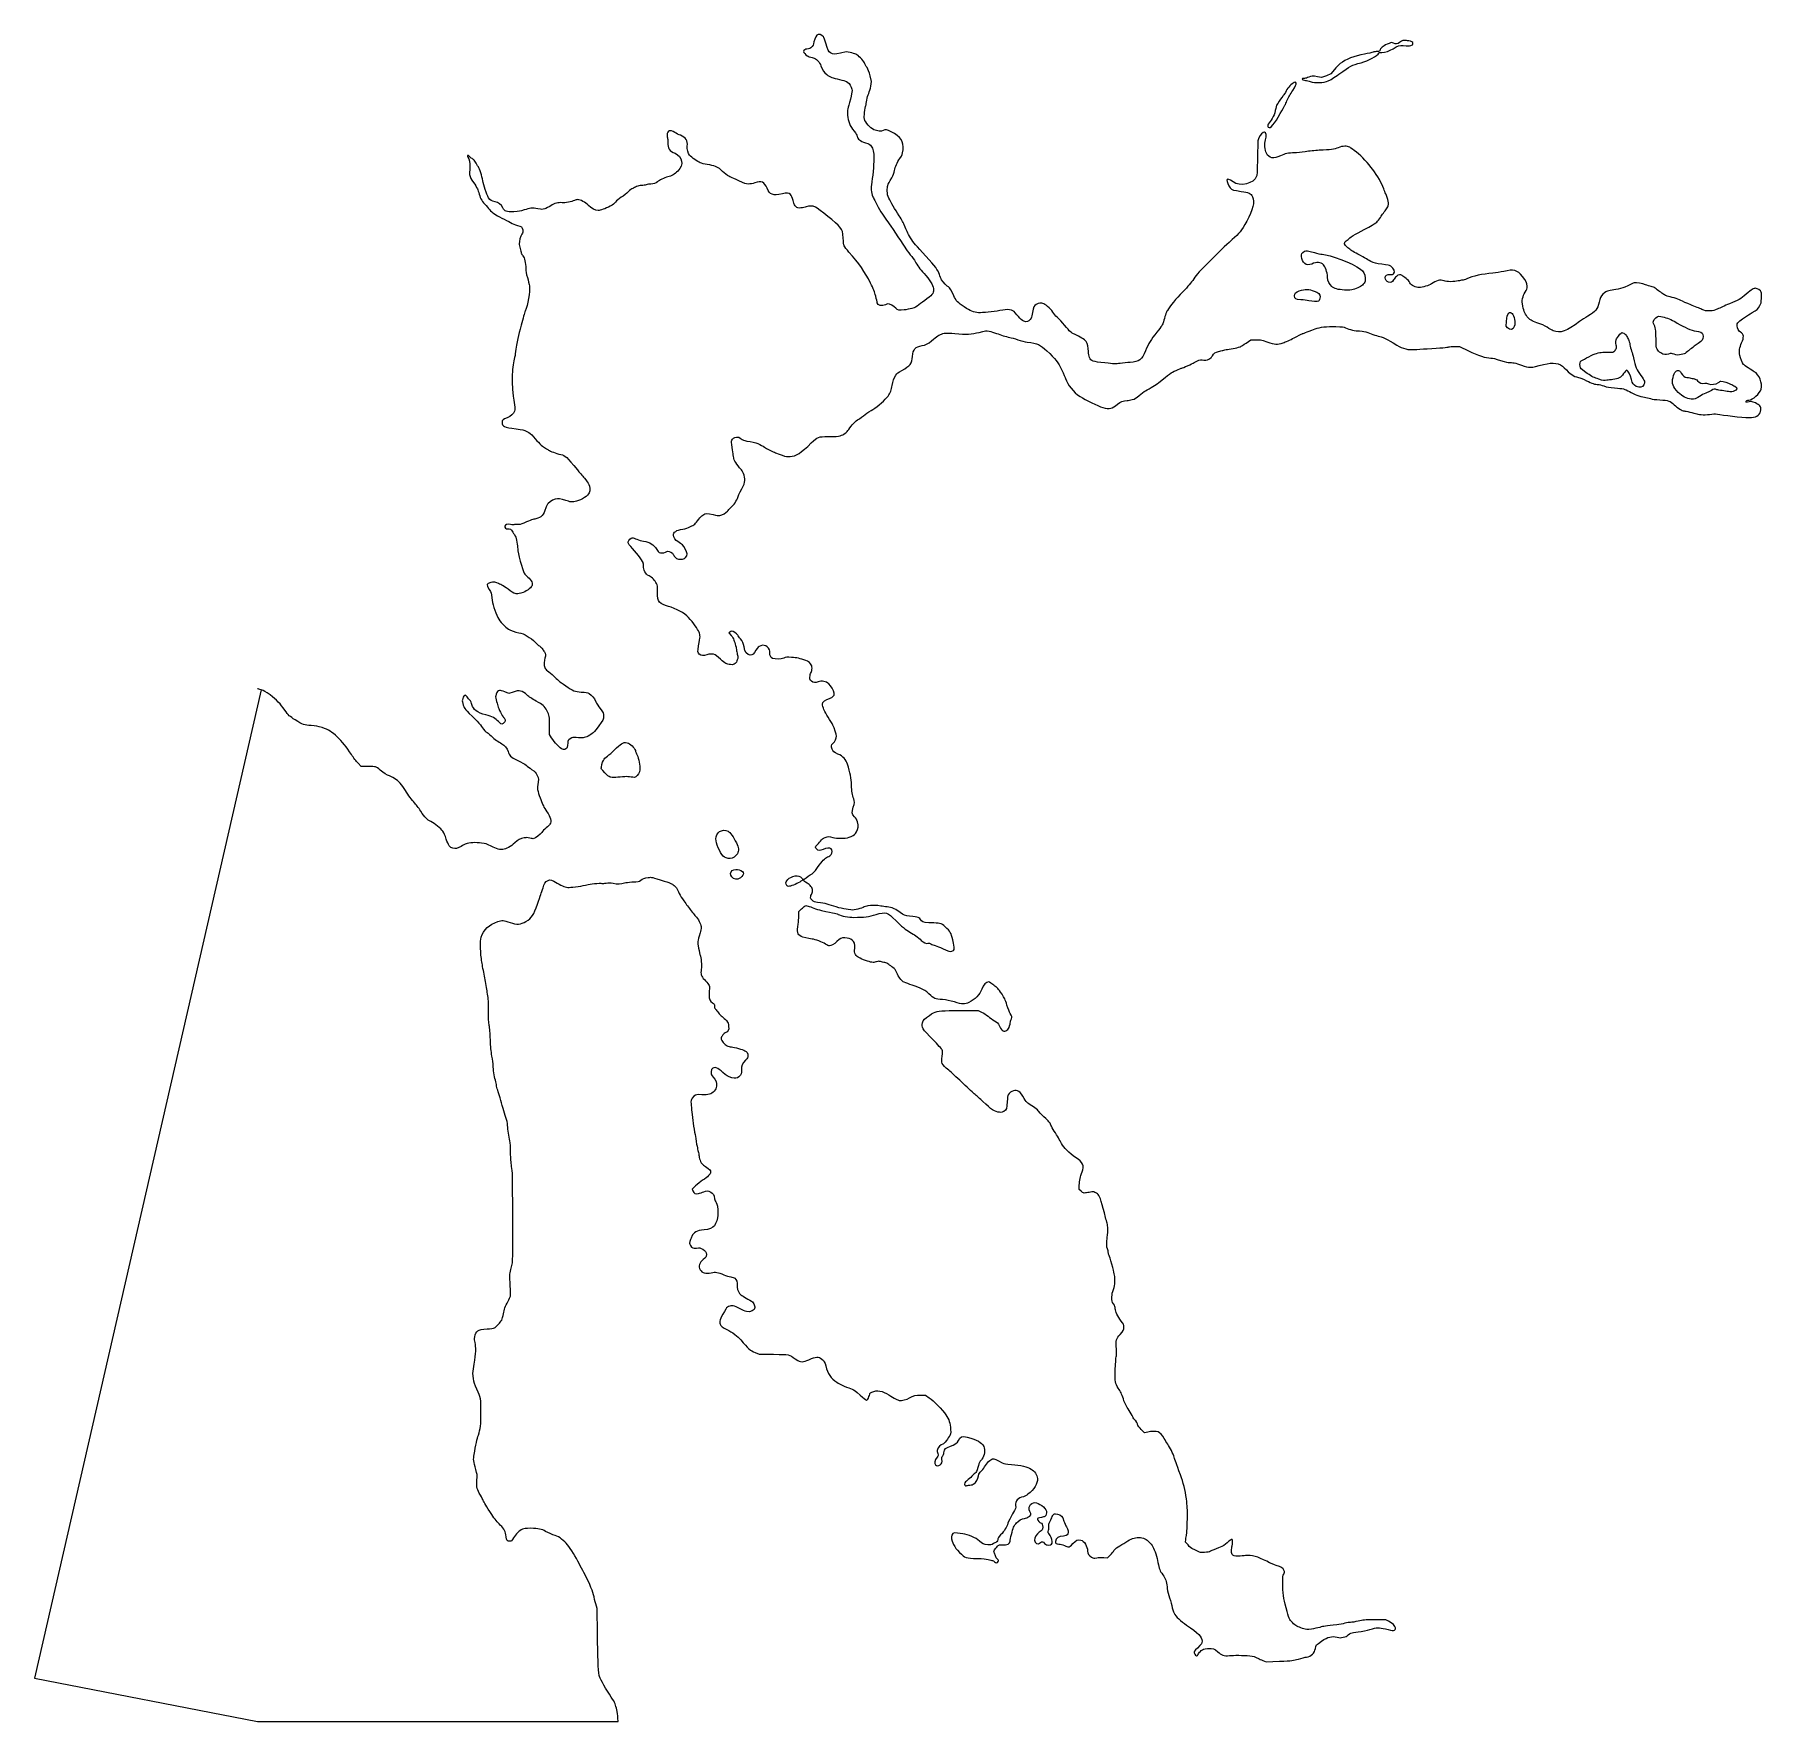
# Model space of a CAD drawing. Header units: millimetres. Extents: x -125 to 844, y -974 to -28.
import ezdxf

# ---------------------------------------------------------------- set-up
doc = ezdxf.new("R2010")
doc.units = ezdxf.units.MM
doc.layers.get('0').update_dxf_attribs({"linetype": 'CONTINUOUS'})

msp = doc.modelspace()

# ---------------------------------------------------------------- linework, layer by layer
for p, q in [((330.23, -37.76), (327.18, -38.47)), ((332.53, -38.21), (330.23, -37.76)), ((604.18, -47.76), (602.24, -50.16)), ((344.54, -54.48), (343.72, -51.25)), ((344.12, -57.04), (344.54, -54.48)), ((597.03, -52.18), (594.76, -51.75)), ((599.65, -51.17), (597.03, -52.18)), ((602.24, -50.16), (599.65, -51.17)), ((561.87, -85.99), (561.15, -87.6)), ((561.15, -87.6), (561.02, -97.05)), ((700.54, -191.69), (700.7, -189.04)), ((701.36, -192.54), (700.54, -191.69)), ((554.7, -201.11), (557.34, -199.36)), ((557.34, -199.36), (559.99, -199.28)), ((671.64, -202.99), (674.29, -202.96)), ((674.29, -202.96), (679.32, -205.45)), ((265.09, -363.25), (264.48, -363.72)), ((264.48, -363.72), (265.75, -365.07)), ((2.17, -395.58), (-125, -950)), ((141.05, -397.72), (138.85, -396.8)), ((143.43, -396.88), (141.05, -397.72)), ((163.91, -420.56), (163.91, -415.93)), ((165.07, -422.54), (163.91, -420.56)), ((58.16, -438.55), (56.46, -436.77)), ((61.94, -438.6), (58.16, -438.55)), ((303.74, -519.85), (304.77, -518.87)), ((303.74, -522.31), (303.74, -519.85)), ((399.23, -575.47), (404.36, -575.5)), ((404.36, -575.5), (406.24, -576.37)), ((245.82, -673.79), (243.89, -675.61)), ((243.89, -675.61), (244.29, -676.59)), ((461.04, -675.77), (461.09, -673.39)), ((462.17, -676.86), (461.04, -675.77)), ((120.81, -779.01), (121.66, -773.75)), ((279.16, -767.24), (281.44, -768.11)), ((281.44, -768.11), (289.61, -768.27)), ((121.21, -781.84), (120.81, -779.01)), ((372.22, -791.16), (374.78, -791.24)), ((374.78, -791.24), (376.85, -792.64)), ((497.71, -812.38), (495.86, -810.5)), ((499.48, -811.93), (497.71, -812.38)), ((476.83, -882.44), (478.42, -880.9)), ((520.65, -873.55), (520.81, -872.07)), ((522.05, -875.19), (520.65, -873.55)), ((474.77, -882.25), (476.83, -882.44)), ((190.58, -910.83), (189.89, -908.31)), ((190.76, -925.12), (190.58, -910.83)), ((633.02, -917.18), (626.8, -917.18)), ((634.47, -917.89), (633.02, -917.18)), ((563.96, -939.96), (565.81, -940.67)), ((565.81, -940.67), (573.35, -940.41)), ((-125, -950), (0, -974.2)), ((0, -974.2), (101.2, -974.2)), ((101.2, -974.2), (202.43, -974.2)), ((202.43, -974.2), (202.27, -972.42))]:
    msp.add_line(p, q)
for points in [[(313.82, -28.5), (313.29, -28.95), (311.94, -32.41), (311.94, -33.31)], [(317.58, -29.29), (316.44, -28.07), (314.77, -27.7), (313.82, -28.5)], [(308.29, -36.22), (307.42, -36.12), (306.39, -36.83), (306.39, -37.52)], [(306.39, -37.52), (306.39, -38.13), (307.39, -39.34), (308.4, -39.95)], [(309.83, -35.98), (309.43, -36.14), (308.72, -36.25), (308.29, -36.22)], [(311.94, -33.31), (311.94, -33.97), (310.62, -35.64), (309.83, -35.98)], [(318.9, -32.97), (318.43, -31.22), (317.82, -29.58), (317.58, -29.29)], [(321.52, -38.36), (320.44, -37.7), (319.96, -36.72), (318.9, -32.97)], [(327.18, -38.47), (323.93, -39.24), (322.95, -39.21), (321.52, -38.36)], [(335.76, -39.11), (335.23, -38.87), (333.77, -38.44), (332.53, -38.21)], [(619.23, -43.87), (622.94, -42.89), (628.68, -39.79), (629.05, -38.6)], [(625.85, -37.97), (625.26, -38.15), (623.12, -38.66), (621.08, -39.03)], [(628.2, -37.57), (627.49, -37.57), (626.45, -37.76), (625.85, -37.97)], [(629.87, -36.54), (629.47, -37.54), (629.42, -37.57), (628.2, -37.57)], [(629.05, -38.6), (629.18, -38.18), (629.47, -38.1), (630.87, -38.1)], [(634.81, -33.07), (632.04, -34.18), (630.32, -35.4), (629.87, -36.54)], [(630.87, -38.1), (632.72, -38.1), (635.03, -37.31), (637.09, -36.01)], [(637.25, -32.89), (636.35, -32.46), (636.27, -32.46), (634.81, -33.07)], [(637.09, -36.01), (639.6, -34.4), (640.72, -34.05), (642.78, -34.26)], [(640.77, -32.52), (639.52, -33.44), (638.62, -33.55), (637.25, -32.89)], [(642.59, -31.49), (642.2, -31.59), (641.38, -32.07), (640.77, -32.52)], [(643.86, -31.38), (643.57, -31.3), (643.02, -31.35), (642.59, -31.49)], [(642.78, -34.26), (645.42, -34.53), (645.82, -34.5), (647.12, -34.16)], [(645.85, -31.64), (645.05, -31.56), (644.15, -31.43), (643.86, -31.38)], [(648.23, -33.23), (648.23, -32.33), (647.49, -31.83), (645.85, -31.64)], [(647.12, -34.16), (648.02, -33.89), (648.23, -33.73), (648.23, -33.23)], [(308.4, -39.95), (308.9, -40.27), (310.17, -40.77), (311.23, -41.04)], [(311.23, -41.04), (312.87, -41.46), (313.29, -41.7), (314.35, -42.78)], [(314.35, -42.78), (315.12, -43.6), (315.78, -44.64), (316.15, -45.64)], [(316.15, -45.64), (317.08, -48.1), (317.92, -49.4), (319.43, -50.51)], [(340.52, -43.92), (339.78, -42.49), (337.03, -39.69), (335.76, -39.11)], [(342, -46.57), (341.5, -45.77), (340.84, -44.58), (340.52, -43.92)], [(343.72, -51.25), (343.16, -49.16), (342.56, -47.52), (342, -46.57)], [(607.4, -44.4), (606.69, -44.95), (605.23, -46.46), (604.18, -47.76)], [(606.64, -50.32), (613.46, -45.46), (613.57, -45.4), (619.23, -43.87)], [(621.08, -39.03), (615.18, -40.14), (610.71, -41.88), (607.4, -44.4)], [(319.43, -50.51), (321.18, -51.83), (322.71, -52.44), (326.63, -53.31)], [(326.63, -53.31), (328.35, -53.68), (330.07, -54.16), (330.44, -54.37)], [(330.44, -54.37), (331.5, -54.9), (332.5, -56.09), (333.14, -57.52)], [(333.14, -57.52), (333.88, -59.21), (333.75, -60.38), (332.13, -66.28)], [(342.93, -61.09), (343.38, -60.17), (343.85, -58.58), (344.12, -57.04)], [(581.69, -55.03), (580.05, -55.8), (578.19, -57.65), (577.14, -59.66)], [(580.81, -59.5), (582.32, -57.18), (582.93, -55.85), (582.74, -55.27)], [(582.74, -55.27), (582.56, -54.72), (582.45, -54.69), (581.69, -55.03)], [(587.4, -52.65), (585.36, -52.65), (585.81, -53.66), (587.93, -53.82)], [(589.76, -51.99), (589.02, -52.36), (587.98, -52.65), (587.4, -52.65)], [(587.93, -53.82), (588.72, -53.87), (589.89, -54.13), (590.55, -54.37)], [(594.76, -51.75), (591.74, -51.2), (591.29, -51.22), (589.76, -51.99)], [(590.55, -54.37), (593.28, -55.4), (598.12, -55.27), (600.76, -54.11)], [(600.76, -54.11), (601.56, -53.76), (604.2, -52.04), (606.64, -50.32)], [(332.13, -66.28), (330.99, -70.54), (330.94, -70.91), (331.07, -73.29)], [(341.31, -67.87), (341.44, -67.52), (341.68, -66.17), (341.87, -64.9)], [(341.87, -64.9), (342.08, -63.34), (342.42, -62.07), (342.93, -61.09)], [(573.25, -65.4), (571.82, -67.47), (571.42, -68.26), (571.24, -69.48)], [(575.52, -62.28), (575.23, -62.6), (574.23, -64), (573.25, -65.4)], [(573.8, -72.42), (574.89, -70.35), (576.05, -68.24), (576.39, -67.73)], [(577.14, -59.66), (576.5, -60.8), (575.79, -61.99), (575.52, -62.28)], [(576.39, -67.73), (576.71, -67.23), (577.22, -66.12), (577.53, -65.3)], [(577.53, -65.3), (577.85, -64.45), (578.51, -63.16), (578.99, -62.39)], [(578.99, -62.39), (579.49, -61.62), (580.31, -60.33), (580.81, -59.5)], [(331.07, -73.29), (331.26, -76.62), (332.45, -79.53), (334.7, -82.23)], [(340.52, -75.41), (340.25, -74.53), (340.84, -69.11), (341.31, -67.87)], [(345.89, -81.47), (343.56, -80.35), (341.15, -77.6), (340.52, -75.41)], [(567.03, -80.09), (568.09, -81.15), (570.79, -78.08), (573.8, -72.42)], [(571.24, -69.48), (570.68, -72.81), (569.36, -75.75), (567.5, -77.66)], [(234.16, -83), (231.56, -81.25), (229.87, -81.81), (229.87, -84.38)], [(229.87, -84.38), (229.9, -85.12), (229.98, -85.86), (230.06, -86.02)], [(230.06, -86.02), (230.16, -86.15), (230.21, -87.29), (230.21, -88.53)], [(237.33, -84.59), (236.35, -84.24), (234.95, -83.53), (234.16, -83)], [(241.17, -90.67), (241.54, -87.66), (240.27, -85.65), (237.33, -84.59)], [(334.7, -82.23), (335.86, -83.58), (336.31, -84.38), (336.44, -85.17)], [(336.44, -85.17), (336.68, -86.68), (338.08, -87.74), (341.15, -88.77)], [(351.13, -81.91), (350.33, -82.47), (347.48, -82.23), (345.89, -81.47)], [(355.52, -82.58), (353.3, -81.41), (352.11, -81.23), (351.13, -81.91)], [(362.19, -92.76), (362.72, -88.19), (360.89, -85.38), (355.52, -82.58)], [(564.91, -82.81), (564.04, -82.81), (562.64, -84.3), (561.87, -85.99)], [(565.52, -87.15), (566.26, -84.98), (565.94, -82.81), (564.91, -82.81)], [(566.08, -94.69), (565.12, -92.9), (564.83, -89.16), (565.52, -87.15)], [(567.5, -77.66), (566.71, -78.5), (566.5, -79.56), (567.03, -80.09)], [(117.95, -95.99), (117.71, -96.23), (117.74, -96.41), (118.06, -96.76)], [(119.14, -96.6), (118.48, -95.88), (118.19, -95.75), (117.95, -95.99)], [(118.06, -96.76), (119.04, -97.87), (119.38, -99.72), (119.22, -102.9)], [(120.84, -97.92), (120.39, -97.68), (119.62, -97.08), (119.14, -96.6)], [(230.21, -88.53), (230.19, -91.94), (231.09, -93.32), (234.29, -94.69)], [(234.29, -94.69), (238.63, -96.57), (239.34, -101.18), (235.88, -104.64)], [(242.44, -95.75), (241.56, -94.8), (240.96, -92.34), (241.17, -90.67)], [(248.36, -100.01), (246.99, -99.48), (243.71, -97.13), (242.44, -95.75)], [(341.15, -88.77), (343.24, -89.48), (343.67, -89.72), (344.38, -90.67)], [(344.38, -90.67), (345.49, -92.13), (345.81, -93.74), (345.81, -97.98)], [(360.44, -97.55), (361.82, -95.57), (361.87, -95.41), (362.19, -92.76)], [(573.88, -96.1), (569.99, -97.98), (567.64, -97.55), (566.08, -94.69)], [(581.82, -94.46), (578.46, -94.46), (576.42, -94.88), (573.88, -96.1)], [(587.8, -93.82), (585.76, -94.17), (583.06, -94.46), (581.82, -94.46)], [(595.6, -93), (593.35, -93.11), (589.89, -93.45), (587.8, -93.82)], [(606.29, -91.55), (604.2, -92.45), (602.11, -92.74), (595.6, -93)], [(610, -90.75), (608.54, -90.78), (607.75, -90.94), (606.29, -91.55)], [(616.56, -94.03), (612.93, -91.12), (612.22, -90.75), (610, -90.75)], [(631.83, -114.56), (629.55, -108.03), (622.96, -99.19), (616.56, -94.03)], [(118.96, -106.02), (118.69, -106.28), (119.62, -108.8), (120.36, -109.83)], [(119.22, -102.9), (119.12, -104.56), (119.01, -105.97), (118.96, -106.02)], [(122.37, -99.64), (121.97, -98.93), (121.29, -98.19), (120.84, -97.92)], [(123.98, -102.26), (123.48, -101.52), (122.77, -100.36), (122.37, -99.64)], [(126.47, -110.12), (125.99, -107.16), (124.88, -103.66), (123.98, -102.26)], [(235.88, -104.64), (233.92, -106.55), (232.54, -107.37), (230.29, -107.9)], [(252.23, -100.96), (250.9, -100.73), (249.16, -100.3), (248.36, -100.01)], [(259.79, -103.82), (258.15, -102.29), (256.59, -101.71), (252.23, -100.96)], [(265.91, -108.21), (265.06, -108.21), (262.78, -106.57), (259.79, -103.82)], [(345.81, -97.98), (345.81, -101.18), (345.15, -108.32), (344.46, -112.37)], [(355.86, -108.48), (356.76, -106.89), (357.24, -105.7), (357.45, -104.38)], [(357.45, -104.38), (357.85, -102.13), (358.83, -99.93), (360.44, -97.55)], [(561.02, -97.05), (560.92, -104.33), (560.78, -106.73), (560.49, -107.58)], [(120.36, -109.83), (122.85, -113.27), (123.67, -114.72), (124.14, -116.6)], [(129.73, -119.57), (128.64, -117.74), (126.84, -112.5), (126.47, -110.12)], [(210.61, -114.33), (210.11, -114.51), (208.97, -115.38), (208.09, -116.28)], [(212.75, -113.35), (212.09, -113.72), (211.11, -114.14), (210.61, -114.33)], [(215.53, -112.71), (214.44, -112.71), (213.65, -112.9), (212.75, -113.35)], [(218.15, -112.32), (217.57, -112.53), (216.4, -112.69), (215.53, -112.71)], [(220.72, -111.92), (219.9, -111.92), (218.73, -112.1), (218.15, -112.32)], [(224.37, -110.75), (223.44, -111.6), (222.44, -111.92), (220.72, -111.92)], [(230.29, -107.9), (228.15, -108.43), (225.56, -109.67), (224.37, -110.75)], [(270.01, -110.07), (267.92, -109.03), (266.07, -108.21), (265.91, -108.21)], [(275.4, -111.92), (273.98, -111.92), (273.45, -111.73), (270.01, -110.07)], [(279.03, -111.23), (277.71, -111.68), (276.46, -111.92), (275.4, -111.92)], [(285.91, -114.27), (284.45, -110.75), (282.68, -109.96), (279.03, -111.23)], [(288.82, -117.63), (287.36, -117.08), (286.81, -116.44), (285.91, -114.27)], [(344.46, -112.37), (344.09, -114.54), (344.62, -118.14), (345.55, -119.72)], [(353.38, -115.65), (353.35, -112.87), (353.3, -113.06), (355.86, -108.48)], [(354.22, -119.88), (353.46, -118.32), (353.38, -117.92), (353.38, -115.65)], [(543.88, -109.67), (543.64, -110.33), (544.75, -112.95), (545.76, -114.06)], [(547.32, -110.73), (545.31, -109.19), (544.2, -108.85), (543.88, -109.67)], [(545.76, -114.06), (546.84, -115.25), (547.37, -115.44), (551.87, -116.02)], [(560.49, -107.58), (559.04, -111.71), (551.1, -113.61), (547.32, -110.73)], [(551.87, -116.02), (556.1, -116.55), (557.29, -117.13), (558.3, -119.12)], [(632.96, -117.34), (632.67, -116.76), (632.14, -115.52), (631.83, -114.56)], [(124.14, -116.6), (124.91, -119.57), (125.7, -121.13), (127.56, -123.16)], [(127.56, -123.16), (128.48, -124.2), (129.7, -125.57), (130.25, -126.26)], [(133.35, -121.81), (131.26, -121.5), (130.62, -121.07), (129.73, -119.57)], [(137.74, -125.28), (136.84, -123.51), (135.02, -122.11), (133.35, -121.81)], [(143.93, -127.45), (139.46, -127.61), (138.83, -127.4), (137.74, -125.28)], [(157.35, -125.81), (154.31, -125.23), (152.66, -125.39), (149.62, -126.47)], [(161.18, -125.84), (159.86, -126.26), (159.65, -126.26), (157.35, -125.81)], [(164.57, -124.09), (163.49, -124.8), (161.95, -125.57), (161.18, -125.84)], [(170.97, -122.42), (168.62, -122.18), (166.79, -122.63), (164.57, -124.09)], [(177.83, -121.15), (176.34, -121.92), (172.67, -122.58), (170.97, -122.42)], [(179.71, -120.65), (179.23, -120.65), (178.38, -120.89), (177.83, -121.15)], [(185.76, -123.9), (184.1, -122.26), (181.11, -120.65), (179.71, -120.65)], [(191.11, -126.74), (189.52, -126.74), (187.59, -125.7), (185.76, -123.9)], [(197.96, -124.3), (195.05, -125.81), (192.48, -126.74), (191.11, -126.74)], [(200.92, -122), (200.26, -122.93), (199.5, -123.51), (197.96, -124.3)], [(204.15, -119.33), (202.62, -120.28), (201.51, -121.21), (200.92, -122)], [(208.09, -116.28), (207.2, -117.16), (205.42, -118.53), (204.15, -119.33)], [(294.51, -117.34), (291.49, -118.06), (290.09, -118.11), (288.82, -117.63)], [(299.11, -117.85), (298.21, -116.95), (296.84, -116.79), (294.51, -117.34)], [(300.57, -121.21), (300.06, -119.54), (299.48, -118.22), (299.11, -117.85)], [(302.21, -124.72), (301.57, -124.14), (301.2, -123.32), (300.57, -121.21)], [(304.93, -125.33), (303.11, -125.47), (303, -125.44), (302.21, -124.72)], [(307.87, -124.75), (307.29, -124.99), (305.96, -125.25), (304.93, -125.33)], [(313, -124.8), (311.55, -124.12), (309.35, -124.12), (307.87, -124.75)], [(326.71, -136.1), (325.2, -134.09), (315.04, -125.73), (313, -124.8)], [(345.55, -119.72), (345.81, -120.15), (346.71, -121.81), (347.53, -123.43)], [(347.53, -123.43), (349.59, -127.32), (351.6, -130.55), (353.62, -133.16)], [(360.1, -129.78), (357.51, -125.84), (355.41, -122.32), (354.22, -119.88)], [(558.3, -119.12), (559.57, -121.63), (558.35, -126.74), (555.04, -132.66)], [(632.59, -126.95), (633.2, -126.29), (633.86, -125.31), (634.07, -124.78)], [(634.07, -124.78), (634.84, -122.95), (634.44, -120.28), (632.96, -117.34)], [(130.25, -126.26), (131.76, -128.08), (133.67, -129.41), (137.05, -130.97)], [(137.05, -130.97), (138.72, -131.71), (140.94, -132.87), (142, -133.51)], [(142, -133.51), (143.35, -134.36), (144.49, -134.81), (145.84, -135.1)], [(149.62, -126.47), (147.53, -127.24), (146.84, -127.37), (143.93, -127.45)], [(145.84, -135.1), (148.06, -135.55), (148.59, -136), (148.83, -137.69)], [(353.62, -133.16), (355.1, -135.12), (360.49, -143.19), (363.14, -147.4)], [(363.06, -135.25), (362.61, -134.01), (361.47, -131.89), (360.1, -129.78)], [(366.47, -142.16), (364.78, -139.41), (363.93, -137.69), (363.06, -135.25)], [(555.04, -132.66), (551.82, -138.4), (550.97, -139.49), (546.76, -143.09)], [(617.43, -139.22), (627.88, -133.69), (627.54, -133.88), (628.89, -132.19)], [(628.89, -132.19), (629.58, -131.29), (630.45, -130.04), (630.82, -129.38)], [(630.82, -129.38), (631.19, -128.72), (632.01, -127.63), (632.59, -126.95)], [(148.35, -140.02), (147.58, -141.31), (146.84, -143.96), (146.84, -145.39)], [(148.83, -137.69), (148.99, -138.64), (148.91, -139.06), (148.35, -140.02)], [(328.64, -142.21), (328.45, -138.54), (328.35, -138.24), (326.71, -136.1)], [(329.19, -146.61), (328.96, -146.02), (328.74, -144.36), (328.64, -142.21)], [(374.99, -152.37), (369.38, -146.37), (368.19, -144.91), (366.47, -142.16)], [(546.76, -143.09), (545.31, -144.33), (540.33, -149.12), (535.7, -153.7)], [(611.72, -147.66), (609.47, -145.63), (609.31, -144.91), (610.84, -143.75)], [(610.84, -143.75), (611.37, -143.35), (612.3, -142.56), (612.91, -142.03)], [(612.91, -142.03), (613.52, -141.47), (615.55, -140.23), (617.43, -139.22)], [(146.84, -145.39), (146.84, -145.92), (147.08, -147.16), (147.35, -148.11)], [(147.35, -148.11), (147.64, -149.09), (147.93, -150.2), (148.01, -150.6)], [(148.01, -150.6), (148.11, -151), (148.54, -151.74), (148.99, -152.27)], [(148.99, -152.27), (149.94, -153.33), (150.52, -156), (150.55, -159.31)], [(331.87, -150.1), (330.62, -148.7), (329.43, -147.13), (329.19, -146.61)], [(343.93, -167.45), (340.84, -161.21), (337.48, -156.42), (331.87, -150.1)], [(363.14, -147.4), (363.72, -148.33), (365.12, -150.2), (366.26, -151.55)], [(366.26, -151.55), (367.4, -152.93), (368.62, -154.6), (368.96, -155.28)], [(382.56, -162.67), (381.79, -160.1), (380.37, -158.14), (374.99, -152.37)], [(535.7, -153.7), (528.11, -161.21), (527.05, -162.37), (525.25, -165.1)], [(585.63, -152.61), (585.44, -151.29), (586, -150.39), (587.43, -149.65)], [(587.56, -156.53), (586.66, -155.68), (585.81, -153.99), (585.63, -152.61)], [(587.43, -149.65), (588.51, -149.12), (589.12, -149.2), (592.93, -150.39)], [(592.93, -150.39), (594.6, -150.89), (596.53, -151.34), (597.22, -151.34)], [(597.22, -151.34), (601.42, -151.37), (614.23, -156.29), (618.75, -159.62)], [(617.27, -151.26), (614.6, -149.86), (613.07, -148.88), (611.72, -147.66)], [(621.72, -153.67), (621.32, -153.41), (619.31, -152.29), (617.27, -151.26)], [(624.68, -155.31), (623.44, -154.7), (622.11, -153.96), (621.72, -153.67)], [(150.55, -159.31), (150.55, -160.84), (150.76, -162.06), (151.47, -164.39)], [(151.47, -164.39), (151.98, -166.08), (152.48, -168.17), (152.59, -169.07)], [(368.96, -155.28), (370.13, -157.53), (371.61, -159.54), (373.99, -162.08)], [(373.99, -162.08), (376.98, -165.23), (379.02, -168.51), (379.28, -170.55)], [(383.86, -165.66), (383.43, -164.99), (382.85, -163.64), (382.56, -162.67)], [(591.45, -156.77), (589.97, -157.37), (588.38, -157.29), (587.56, -156.53)], [(598.12, -157.27), (596.58, -155.73), (594.31, -155.58), (591.45, -156.77)], [(600.34, -164.2), (600.08, -161.18), (599.18, -158.33), (598.12, -157.27)], [(602.67, -169.41), (601.19, -168.01), (600.52, -166.53), (600.34, -164.2)], [(618.75, -159.62), (620.69, -161.05), (621.32, -162.19), (621.45, -164.65)], [(621.45, -164.65), (621.56, -166.26), (621.51, -166.53), (620.82, -167.51)], [(630.85, -156.92), (627.19, -156.47), (626.77, -156.37), (624.68, -155.31)], [(635.82, -158.06), (634.92, -157.48), (634.18, -157.29), (630.85, -156.92)], [(632.62, -164.52), (632.62, -163.19), (633.86, -162.4), (635.61, -162.61)], [(634.47, -166.98), (633.36, -166.66), (632.62, -165.66), (632.62, -164.52)], [(635.61, -162.61), (636.61, -162.75), (636.98, -162.69), (637.38, -162.32)], [(637.38, -162.32), (638.47, -161.34), (637.73, -159.33), (635.82, -158.06)], [(638.94, -163.7), (638.36, -164.25), (637.65, -165.15), (637.35, -165.71)], [(642.14, -163.27), (641.11, -162.45), (640.19, -162.59), (638.94, -163.7)], [(644.34, -164.86), (643.49, -164.28), (642.51, -163.57), (642.14, -163.27)], [(693.05, -161.93), (686.91, -162.43), (681.94, -163.51), (678.47, -165.13)], [(699.14, -160.95), (697.49, -161.34), (694.77, -161.79), (693.05, -161.93)], [(709.72, -163.8), (706.65, -160.05), (704.8, -159.57), (699.14, -160.95)], [(712.26, -169.25), (712.26, -167.24), (711.89, -166.45), (709.72, -163.8)], [(152.59, -169.07), (152.93, -172.46), (151.74, -179.86), (150.28, -183.22)], [(346.87, -174.78), (346.29, -172.46), (345.57, -170.74), (343.93, -167.45)], [(378.83, -173.25), (378.33, -174.28), (377.75, -174.84), (375.52, -176.34)], [(379.28, -170.55), (379.41, -171.77), (379.36, -172.22), (378.83, -173.25)], [(387.64, -169.6), (387.22, -169.6), (384.7, -166.95), (383.86, -165.66)], [(390.68, -174.63), (389.86, -172.59), (388.04, -169.6), (387.64, -169.6)], [(519.14, -172.38), (515.38, -176.24), (511.86, -180.47), (510.46, -182.83)], [(525.25, -165.1), (523.77, -167.38), (522.21, -169.23), (519.14, -172.38)], [(581.82, -174.65), (581.82, -173.2), (582.59, -172.38), (584.41, -171.85)], [(584.41, -171.85), (587.96, -170.79), (589.81, -170.81), (592.77, -171.95)], [(592.77, -171.95), (595.23, -172.88), (596.11, -173.73), (596.11, -175.15)], [(609.89, -171.37), (606.32, -171.21), (603.86, -170.55), (602.67, -169.41)], [(615.42, -170.81), (613.2, -171.45), (612.67, -171.5), (609.89, -171.37)], [(620.82, -167.51), (619.73, -169.07), (618.23, -169.99), (615.42, -170.81)], [(637.35, -165.71), (636.67, -167.03), (635.85, -167.4), (634.47, -166.98)], [(646.54, -167.24), (646.03, -166.29), (645.42, -165.63), (644.34, -164.86)], [(648.71, -169.25), (647.44, -168.7), (647.09, -168.38), (646.54, -167.24)], [(651.67, -169.94), (650.64, -169.94), (649.74, -169.73), (648.71, -169.25)], [(658.57, -167.9), (657.33, -168.8), (653.44, -169.94), (651.67, -169.94)], [(665.69, -166.26), (663.63, -165.44), (661.17, -166), (658.57, -167.9)], [(673.63, -166.29), (671.59, -166.85), (667.07, -166.82), (665.69, -166.26)], [(675.96, -165.89), (675.48, -165.89), (674.42, -166.08), (673.63, -166.29)], [(678.47, -165.13), (677.57, -165.55), (676.43, -165.89), (675.96, -165.89)], [(709.77, -176.19), (710.01, -174.86), (710.46, -173.73), (711.2, -172.51)], [(711.2, -172.51), (712.1, -171), (712.26, -170.55), (712.26, -169.25)], [(756.44, -172.4), (755.57, -172.83), (753.96, -174.55), (753.45, -175.58)], [(763.3, -170.79), (760.02, -171.34), (757.26, -171.98), (756.44, -172.4)], [(768.72, -168.96), (766.45, -170.07), (765.23, -170.47), (763.3, -170.79)], [(772.35, -167.4), (771.97, -167.48), (770.33, -168.2), (768.72, -168.96)], [(778.7, -168.41), (776.92, -167.67), (773.48, -167.11), (772.35, -167.4)], [(781.79, -169.36), (781, -169.23), (779.59, -168.8), (778.7, -168.41)], [(784.2, -170.39), (783.56, -169.84), (782.82, -169.52), (781.79, -169.36)], [(786.61, -172.16), (785.81, -171.64), (784.73, -170.84), (784.2, -170.39)], [(788.91, -173.86), (788.43, -173.46), (787.4, -172.72), (786.61, -172.16)], [(790.89, -174.76), (790.26, -174.65), (789.36, -174.25), (788.91, -173.86)], [(835.16, -173.7), (832.01, -176.34), (830.77, -177.09), (825.74, -179.12)], [(840.4, -170.39), (839.36, -170.39), (838.31, -171.05), (835.16, -173.7)], [(843.65, -172.64), (843.41, -171.69), (841.51, -170.39), (840.4, -170.39)], [(843.7, -176.03), (843.76, -174.52), (843.73, -173.01), (843.65, -172.64)], [(150.28, -183.22), (149.97, -183.96), (148.91, -187.51), (147.9, -191.16)], [(347.66, -178.49), (347.66, -178.12), (347.32, -176.48), (346.87, -174.78)], [(352.29, -179.65), (350.71, -180.71), (347.66, -179.94), (347.66, -178.49)], [(353.7, -179.12), (353.35, -179.12), (352.74, -179.36), (352.29, -179.65)], [(358.09, -181.48), (357.19, -180.53), (354.57, -179.12), (353.7, -179.12)], [(362.8, -182.56), (360.2, -182.91), (359.25, -182.69), (358.09, -181.48)], [(367.16, -181.72), (365.97, -182.01), (364.01, -182.4), (362.8, -182.56)], [(371.08, -179.68), (369.54, -181), (369.04, -181.24), (367.16, -181.72)], [(375.52, -176.34), (374.04, -177.35), (372.06, -178.86), (371.08, -179.68)], [(396.5, -180.87), (393.14, -178.73), (391.72, -177.19), (390.68, -174.63)], [(404.55, -184.07), (401.88, -183.86), (400.08, -183.14), (396.5, -180.87)], [(416.45, -182.91), (412.88, -183.65), (406.82, -184.23), (404.55, -184.07)], [(425.11, -184.07), (423.76, -182.3), (421.08, -181.93), (416.45, -182.91)], [(434.84, -183.89), (434.6, -185.23), (434.23, -186.69), (434.05, -187.06)], [(436.91, -179.39), (435.77, -180.08), (435.35, -180.98), (434.84, -183.89)], [(441.17, -179.1), (439.74, -178.46), (438.26, -178.57), (436.91, -179.39)], [(446.85, -184.52), (445.48, -182.4), (442.73, -179.78), (441.17, -179.1)], [(510.46, -182.83), (509.93, -183.73), (508.93, -186.61), (508.24, -189.26)], [(585.42, -176.82), (582.35, -176.64), (581.82, -176.32), (581.82, -174.65)], [(589.89, -177.4), (588.86, -177.16), (586.85, -176.9), (585.42, -176.82)], [(595.21, -177.59), (594.7, -177.93), (591.82, -177.83), (589.89, -177.4)], [(596.11, -175.15), (596.11, -176.27), (595.74, -177.24), (595.21, -177.59)], [(701.94, -184.41), (702.65, -183.7), (703.05, -183.75), (703.9, -184.57)], [(709.88, -180.5), (709.45, -178.36), (709.43, -177.93), (709.77, -176.19)], [(712.89, -186.98), (711.36, -185.26), (710.49, -183.38), (709.88, -180.5)], [(752.63, -178.17), (751.68, -182.24), (750.7, -183.46), (746.36, -186)], [(753.45, -175.58), (753.22, -176.03), (752.85, -177.19), (752.63, -178.17)], [(798.54, -177.27), (796.87, -176.45), (792.61, -175.05), (790.89, -174.76)], [(804.1, -179.68), (801.85, -178.75), (799.33, -177.69), (798.54, -177.27)], [(810.26, -182.22), (809.1, -181.72), (806.34, -180.58), (804.1, -179.68)], [(814.76, -183.04), (812.48, -183.14), (812.22, -183.09), (810.26, -182.22)], [(819.18, -181.98), (817.38, -182.85), (816.9, -182.96), (814.76, -183.04)], [(825.74, -179.12), (823.22, -180.15), (820.26, -181.45), (819.18, -181.98)], [(831, -189.23), (832.19, -188.04), (835.79, -185.58), (838.57, -184.02)], [(838.57, -184.02), (840.98, -182.67), (841.9, -181.85), (842.83, -180.13)], [(842.83, -180.13), (843.52, -178.88), (843.62, -178.41), (843.7, -176.03)], [(147.9, -191.16), (146.29, -197.09), (145.79, -199.65), (144.67, -207.17)], [(431.14, -189.18), (429.82, -189.18), (427.57, -187.27), (425.11, -184.07)], [(434.05, -187.06), (433.44, -188.22), (432.14, -189.18), (431.14, -189.18)], [(449.13, -187.14), (448.47, -186.58), (447.44, -185.39), (446.85, -184.52)], [(452.81, -191.11), (451.46, -189.49), (449.79, -187.72), (449.13, -187.14)], [(458.39, -196.19), (456.49, -195.37), (455.98, -194.92), (452.81, -191.11)], [(508.24, -189.26), (507.87, -190.76), (507.34, -191.58), (504.59, -195)], [(586.05, -195.92), (586.66, -195.74), (588.01, -195.24), (593.46, -193.17)], [(593.46, -193.17), (596.16, -192.14), (599.78, -191.74), (604.97, -191.88)], [(604.97, -191.88), (608.59, -191.96), (609.39, -192.06), (610.47, -192.54)], [(610.47, -192.54), (612.78, -193.6), (615.69, -194.26), (618.3, -194.34)], [(700.7, -189.04), (700.85, -186.16), (701.09, -185.26), (701.94, -184.41)], [(705.11, -191.88), (704.61, -193.68), (702.71, -193.99), (701.36, -192.54)], [(703.9, -184.57), (705.17, -185.87), (705.78, -189.47), (705.11, -191.88)], [(718.9, -190.08), (715.49, -189.07), (714.19, -188.41), (712.89, -186.98)], [(723.53, -192.25), (721.92, -191.24), (720.41, -190.53), (718.9, -190.08)], [(726.94, -194.2), (726.36, -193.97), (724.83, -193.07), (723.53, -192.25)], [(741.76, -189.04), (734.46, -194.57), (730.7, -195.9), (726.94, -194.2)], [(746.36, -186), (744.99, -186.8), (742.92, -188.17), (741.76, -189.04)], [(783.27, -190.18), (782.8, -189.26), (783.14, -188.33), (784.44, -186.98)], [(784.6, -198.7), (784.57, -194.02), (784.28, -192.11), (783.27, -190.18)], [(784.44, -186.98), (785.57, -185.82), (785.92, -185.79), (789.17, -186.66)], [(789.17, -186.66), (791.87, -187.38), (793.19, -187.99), (798.22, -190.87)], [(798.22, -190.87), (801.79, -192.93), (805.42, -194.31), (808.38, -194.71)], [(830.05, -191.4), (829.95, -190.39), (830.02, -190.21), (831, -189.23)], [(831.96, -194.97), (830.98, -194.39), (830.24, -192.96), (830.05, -191.4)], [(367.51, -208.62), (367.82, -204.52), (369.09, -203.12), (373.01, -202.56)], [(373.01, -202.56), (374.52, -202.35), (376.26, -201.43), (378.17, -199.84)], [(378.17, -199.84), (381.58, -197.01), (382.27, -196.56), (383.86, -196.03)], [(383.86, -196.03), (385.87, -195.37), (386.45, -195.34), (391.19, -195.74)], [(391.19, -195.74), (397.93, -196.32), (400.61, -196.19), (404.89, -195.1)], [(404.89, -195.1), (408.46, -194.2), (408.73, -194.18), (410.5, -194.47)], [(410.5, -194.47), (411.51, -194.63), (413.36, -195.16), (414.6, -195.66)], [(414.6, -195.66), (417.06, -196.64), (419.71, -197.43), (422.04, -197.91)], [(422.04, -197.91), (422.88, -198.07), (424.92, -198.68), (426.59, -199.23)], [(426.59, -199.23), (428.28, -199.79), (430.64, -200.4), (431.85, -200.55)], [(431.85, -200.55), (437.86, -201.37), (439.23, -201.98), (442.83, -205.42)], [(464.85, -200.24), (464.08, -199.18), (461.35, -197.46), (458.39, -196.19)], [(466.2, -205.82), (466.2, -203.65), (465.64, -201.37), (464.85, -200.24)], [(504.59, -195), (501.07, -199.34), (500.01, -201.08), (498.21, -205.45)], [(544.12, -204.66), (546.55, -204.36), (550.84, -203.49), (551.47, -203.17)], [(551.47, -203.17), (551.79, -202.99), (553.24, -202.06), (554.7, -201.11)], [(559.99, -199.28), (562.56, -199.2), (562.77, -199.23), (566.34, -200.42)], [(566.34, -200.42), (570.81, -201.93), (572.14, -202.01), (575.47, -200.95)], [(575.47, -200.95), (576.71, -200.55), (579.44, -199.31), (581.55, -198.17)], [(581.55, -198.17), (583.67, -197.06), (585.68, -196.03), (586.05, -195.92)], [(618.3, -194.34), (620.45, -194.39), (621.19, -194.52), (622.96, -195.26)], [(622.96, -195.26), (625.34, -196.22), (628.33, -197.14), (630.5, -197.64)], [(630.5, -197.64), (631.85, -197.93), (633.2, -198.68), (639.18, -202.3)], [(639.18, -202.3), (642.51, -204.31), (645.8, -205.1), (649.29, -204.73)], [(656.17, -204.26), (663.97, -203.83), (667.62, -203.54), (668.34, -203.25)], [(668.34, -203.25), (668.71, -203.12), (670.19, -202.99), (671.64, -202.99)], [(762.32, -202.27), (761.87, -200.63), (761.92, -199.47), (762.45, -198.7)], [(762.19, -204.39), (762.58, -203.6), (762.58, -203.28), (762.32, -202.27)], [(762.45, -198.7), (763.98, -196.43), (764.99, -195.26), (765.33, -195.26)], [(765.33, -195.26), (765.55, -195.26), (766.13, -195.42), (766.6, -195.63)], [(766.6, -195.63), (767.13, -195.84), (767.66, -196.37), (768.01, -197.01)], [(768.01, -197.01), (768.3, -197.59), (768.8, -198.54), (769.12, -199.13)], [(769.12, -199.13), (769.43, -199.73), (769.83, -201.06), (769.99, -202.04)], [(769.99, -202.04), (770.12, -203.04), (770.55, -204.63), (770.86, -205.58)], [(785.26, -204.55), (784.7, -203.41), (784.65, -202.99), (784.6, -198.7)], [(808.22, -201.37), (804.86, -203.7), (803.54, -204.73), (802.24, -205.93)], [(810.95, -197.48), (810.95, -199.2), (810.6, -199.68), (808.22, -201.37)], [(808.38, -194.71), (810.42, -194.97), (810.95, -195.55), (810.95, -197.48)], [(831.56, -208.04), (831.11, -205.9), (831.51, -203.36), (832.59, -201.06)], [(832.59, -201.06), (834.1, -197.91), (833.91, -196.22), (831.96, -194.97)], [(143.91, -211.14), (143.22, -213.86), (142.88, -217.46), (142.9, -221.85)], [(144.67, -207.17), (144.52, -208.25), (144.17, -210.05), (143.91, -211.14)], [(361.58, -216.43), (366.21, -213.86), (367.19, -212.57), (367.51, -208.62)], [(442.83, -205.42), (447.73, -210.08), (449.13, -211.9), (451.25, -216.3)], [(466.86, -209.23), (466.35, -208.12), (466.2, -207.41), (466.2, -205.82)], [(475.46, -212.25), (468.5, -211.48), (467.78, -211.24), (466.86, -209.23)], [(483.92, -212.54), (481.38, -212.86), (480.67, -212.83), (475.46, -212.25)], [(489.61, -211.98), (488.02, -212.09), (485.46, -212.33), (483.92, -212.54)], [(498.21, -205.45), (496.15, -210.56), (494.74, -211.61), (489.61, -211.98)], [(518.56, -215.11), (519.03, -215.11), (524.56, -212.7), (525.46, -212.09)], [(525.46, -212.09), (527.74, -210.58), (528.61, -210.29), (529.91, -210.56)], [(529.91, -210.56), (531.39, -210.87), (532.77, -210.69), (533.66, -210.08)], [(533.66, -210.08), (534.04, -209.84), (534.54, -209.55), (534.78, -209.47)], [(534.78, -209.47), (535.01, -209.39), (535.46, -208.86), (535.75, -208.31)], [(535.75, -208.31), (536.55, -206.75), (537.32, -206.19), (539.14, -205.85)], [(539.14, -205.85), (540.04, -205.69), (541.18, -205.4), (541.66, -205.21)], [(541.66, -205.21), (542.13, -205), (543.24, -204.76), (544.12, -204.66)], [(649.29, -204.73), (650.37, -204.63), (653.47, -204.42), (656.17, -204.26)], [(679.32, -205.45), (684.82, -208.15), (689.08, -209.55), (691.94, -209.55)], [(691.94, -209.55), (693.05, -209.55), (694.5, -209.89), (697.44, -210.87)], [(697.44, -210.87), (700.41, -211.88), (701.65, -212.17), (702.31, -212.06)], [(702.31, -212.06), (703.55, -211.83), (706.04, -212.35), (709.14, -213.49)], [(709.14, -213.49), (713.55, -215.16), (714.06, -215.13), (721.52, -213.12)], [(721.52, -213.12), (726.84, -211.67), (730.7, -212.28), (733.13, -214.95)], [(742.26, -214.97), (741.79, -213.81), (741.79, -212.2), (742.29, -211.48)], [(742.29, -211.48), (742.71, -210.9), (748.08, -208.04), (750.41, -207.2)], [(750.41, -207.2), (752.66, -206.35), (755.02, -206.06), (757.63, -206.22)], [(757.63, -206.22), (759.75, -206.38), (760.12, -206.32), (760.89, -205.85)], [(760.89, -205.85), (761.37, -205.55), (761.95, -204.89), (762.19, -204.39)], [(770.86, -205.58), (771.21, -206.53), (771.68, -208.25), (771.92, -209.42)], [(771.92, -209.42), (772.95, -214.23), (773.8, -216.24), (776.05, -219.23)], [(787.24, -206.59), (786.26, -206), (785.71, -205.42), (785.26, -204.55)], [(791.66, -207.3), (789.83, -207.86), (789.15, -207.72), (787.24, -206.59)], [(794.7, -207.41), (793.25, -206.82), (793.22, -206.82), (791.66, -207.3)], [(799.62, -207.41), (796.58, -208.04), (796.21, -208.04), (794.7, -207.41)], [(802.24, -205.93), (801.29, -206.8), (800.66, -207.17), (799.62, -207.41)], [(833.65, -213.07), (832.93, -212.28), (831.93, -209.84), (831.56, -208.04)], [(839.73, -217.2), (838.31, -216.48), (834.18, -213.68), (833.65, -213.07)], [(142.9, -221.85), (142.9, -225.19), (143.17, -228.07), (144.25, -235.8)], [(356.16, -224.84), (356.5, -222.57), (357.16, -220.69), (358.19, -219.08)], [(358.19, -219.08), (358.8, -218.12), (359.46, -217.59), (361.58, -216.43)], [(451.25, -216.3), (452.31, -218.47), (453.26, -220.56), (453.36, -220.93)], [(453.36, -220.93), (454.47, -224.58), (457.7, -228.57), (461.54, -231.09)], [(505.49, -223.33), (511.57, -218.36), (512.45, -217.75), (515.36, -216.46)], [(515.36, -216.46), (516.97, -215.71), (518.42, -215.11), (518.56, -215.11)], [(733.13, -214.95), (736.47, -218.63), (738.19, -219.79), (741.12, -220.37)], [(741.12, -220.37), (741.94, -220.56), (743.98, -221.38), (745.62, -222.22)], [(746.05, -218.12), (743.4, -216.38), (742.55, -215.66), (742.26, -214.97)], [(745.62, -222.22), (748.51, -223.71), (750.54, -224.37), (752.24, -224.37)], [(752.42, -221.32), (749.86, -220.53), (748.93, -220.05), (746.05, -218.12)], [(756.92, -222.01), (755.52, -222.25), (755.15, -222.2), (752.42, -221.32)], [(760.41, -221.56), (759.33, -221.67), (757.74, -221.85), (756.92, -222.01)], [(766.42, -218.25), (764.8, -220.61), (763.53, -221.3), (760.41, -221.56)], [(768.22, -216.3), (767.93, -216.3), (767.24, -217.04), (766.42, -218.25)], [(770.86, -221.56), (770.39, -219.26), (768.88, -216.3), (768.22, -216.3)], [(773.46, -225.4), (771.97, -224.68), (771.34, -223.76), (770.86, -221.56)], [(776.05, -219.23), (778.3, -222.25), (778.56, -223.04), (777.74, -224.63)], [(797.08, -228.79), (793.99, -225.69), (793.3, -223.76), (794.12, -220.37)], [(794.12, -220.37), (794.89, -217.2), (796.18, -215.87), (797.75, -216.69)], [(797.75, -216.69), (798.01, -216.85), (798.49, -217.43), (798.78, -217.99)], [(798.78, -217.99), (799.49, -219.39), (800.74, -220.4), (801.79, -220.4)], [(801.79, -220.4), (802.24, -220.4), (803.33, -220.58), (804.15, -220.79)], [(804.15, -220.79), (804.99, -221.01), (805.95, -221.19), (806.26, -221.19)], [(806.26, -221.19), (806.64, -221.19), (807.3, -221.64), (807.91, -222.25)], [(807.91, -222.25), (809.1, -223.47), (810.42, -223.92), (811.93, -223.68)], [(819.57, -223.28), (820.1, -222.86), (820.76, -222.51), (821, -222.51)], [(821, -222.51), (822.17, -222.51), (825.24, -223.41), (826.43, -224.1)], [(843.52, -226.91), (844.42, -223.63), (842.46, -218.6), (839.73, -217.2)], [(345.28, -238.28), (348.11, -236.62), (352.37, -232.91), (353.8, -230.88)], [(353.8, -230.88), (355.12, -229), (355.76, -227.36), (356.16, -224.84)], [(461.54, -231.09), (464.61, -233.1), (471.49, -236.41), (474.27, -237.2)], [(490.8, -232.83), (492.28, -232.38), (492.95, -231.99), (494.64, -230.48)], [(494.64, -230.48), (495.78, -229.45), (497.36, -228.28), (498.18, -227.86)], [(498.18, -227.86), (500.83, -226.48), (504.14, -224.45), (505.49, -223.33)], [(752.24, -224.37), (752.66, -224.37), (754.04, -224.74), (755.33, -225.16)], [(755.33, -225.16), (757.18, -225.82), (758.35, -226.03), (761.34, -226.25)], [(761.34, -226.25), (766.18, -226.59), (766.97, -226.8), (769.67, -228.36)], [(769.67, -228.36), (772.24, -229.84), (775.6, -231.09), (778.14, -231.48)], [(777.74, -224.63), (777, -226.09), (775.44, -226.35), (773.46, -225.4)], [(778.14, -231.48), (779.09, -231.64), (780.57, -232.01), (781.45, -232.28)], [(781.45, -232.28), (782.53, -232.62), (784.3, -232.83), (786.74, -232.97)], [(804.31, -232.52), (801.66, -232.3), (799.44, -231.17), (797.08, -228.79)], [(809.97, -230.48), (806.71, -232.49), (806.24, -232.65), (804.31, -232.52)], [(813.2, -228.89), (812.32, -229.21), (810.87, -229.92), (809.97, -230.48)], [(811.93, -223.68), (812.61, -223.57), (813.3, -223.68), (814.02, -223.97)], [(815.76, -227.65), (815.23, -228.02), (814.07, -228.57), (813.2, -228.89)], [(814.02, -223.97), (815.6, -224.63), (818.3, -224.29), (819.57, -223.28)], [(818.78, -227.28), (817.64, -226.85), (816.85, -226.96), (815.76, -227.65)], [(821.64, -227.81), (820.45, -227.67), (819.18, -227.44), (818.78, -227.28)], [(825.18, -228.36), (824.42, -228.2), (822.83, -227.94), (821.64, -227.81)], [(827.96, -228.26), (826.82, -228.6), (826.37, -228.63), (825.18, -228.36)], [(826.43, -224.1), (827.17, -224.53), (828.2, -225.05), (828.73, -225.29)], [(828.73, -225.29), (830.58, -226.14), (830.24, -227.54), (827.96, -228.26)], [(836.74, -233.1), (838.76, -233.1), (842.86, -229.37), (843.52, -226.91)], [(144.17, -239.24), (143.64, -240.82), (142.24, -242.12), (140.07, -242.99)], [(144.25, -235.8), (144.52, -237.7), (144.49, -238.28), (144.17, -239.24)], [(336.74, -244.26), (337.93, -243.44), (339.83, -242.04), (340.97, -241.19)], [(340.97, -241.19), (342.11, -240.32), (344.04, -239.02), (345.28, -238.28)], [(474.27, -237.2), (478.02, -238.31), (479.56, -237.97), (482.52, -235.37)], [(482.52, -235.37), (484.24, -233.87), (485.62, -233.36), (487.94, -233.36)], [(487.94, -233.36), (488.53, -233.36), (489.82, -233.12), (490.8, -232.83)], [(786.74, -232.97), (791.69, -233.2), (792.61, -233.52), (794.86, -235.74)], [(794.86, -235.74), (796.69, -237.54), (799.31, -239.18), (800.36, -239.18)], [(800.36, -239.18), (801.11, -239.18), (805.92, -240.35), (807.48, -240.88)], [(807.48, -240.88), (808.86, -241.38), (812.75, -241.43), (815.84, -241.01)], [(815.84, -241.01), (817.59, -240.77), (818.38, -240.8), (820.34, -241.14)], [(820.34, -241.14), (825.21, -242.04), (835.55, -243.02), (838.09, -242.83)], [(835.03, -234.08), (835.03, -233.55), (835.82, -233.1), (836.74, -233.1)], [(835.63, -234.29), (835.18, -234.45), (835.03, -234.37), (835.03, -234.08)], [(840.32, -234.71), (838.44, -233.84), (837.3, -233.73), (835.63, -234.29)], [(838.09, -242.83), (841.43, -242.6), (843.23, -241.17), (843.44, -238.55)], [(842.88, -236.38), (842.51, -235.93), (841.35, -235.19), (840.32, -234.71)], [(843.44, -238.55), (843.54, -237.36), (843.47, -237.07), (842.88, -236.38)], [(140.07, -242.99), (137.69, -243.95), (137.32, -244.29), (137.32, -245.64)], [(137.32, -245.64), (137.32, -247.91), (138.3, -248.36), (145.12, -249.24)], [(145.12, -249.24), (148.83, -249.69), (149.6, -249.87), (151.24, -250.67)], [(151.24, -250.67), (152.77, -251.43), (153.41, -251.96), (154.91, -253.76)], [(326.89, -253.13), (328.98, -252.44), (330.57, -251.27), (331.73, -249.58)], [(331.73, -249.58), (333.67, -246.75), (334.59, -245.8), (336.74, -244.26)], [(154.91, -253.76), (157.51, -256.83), (159.68, -258.92), (161.08, -259.74)], [(161.08, -259.74), (161.77, -260.14), (162.8, -260.77), (163.38, -261.14)], [(163.38, -261.14), (164.44, -261.86), (167.24, -262.86), (170.21, -263.63)], [(266.28, -259.64), (265.91, -257.02), (265.91, -256.25), (266.17, -255.61)], [(266.17, -255.61), (266.57, -254.63), (267.41, -254.05), (268.74, -253.87)], [(266.96, -263.79), (266.83, -263.29), (266.51, -261.43), (266.28, -259.64)], [(268.74, -253.87), (269.77, -253.71), (270.01, -253.81), (271.94, -255.14)], [(271.94, -255.14), (272.84, -255.77), (273.61, -255.98), (276.41, -256.41)], [(276.41, -256.41), (279.24, -256.86), (280.14, -257.1), (281.91, -258)], [(281.91, -258), (283.08, -258.58), (284.51, -259.42), (285.06, -259.9)], [(285.06, -259.9), (285.64, -260.35), (286.89, -261.04), (287.84, -261.41)], [(287.84, -261.41), (288.82, -261.81), (290.09, -262.36), (290.64, -262.65)], [(298.82, -264.79), (302.05, -264.58), (305.04, -262.68), (310.75, -257.15)], [(310.75, -257.15), (314.56, -253.5), (314.25, -253.6), (320.41, -253.58)], [(320.41, -253.58), (324.41, -253.58), (325.86, -253.47), (326.89, -253.13)], [(170.21, -263.63), (172.85, -264.29), (173.38, -264.79), (179.55, -272.23)], [(267.23, -265.4), (267.23, -265.03), (267.12, -264.29), (266.96, -263.79)], [(271.49, -272.15), (268.79, -269.13), (267.23, -266.65), (267.23, -265.4)], [(290.64, -262.65), (291.23, -262.94), (292.87, -263.58), (294.32, -264.05)], [(294.32, -264.05), (296.57, -264.79), (297.18, -264.9), (298.82, -264.79)], [(179.55, -272.23), (180.55, -273.45), (182.3, -275.54), (183.44, -276.86)], [(183.44, -276.86), (184.55, -278.18), (185.71, -279.74), (186, -280.35)], [(186, -280.35), (186.64, -281.6), (186.69, -283.77), (186.16, -285.04)], [(270.8, -284.56), (273.66, -279.53), (273.98, -278.26), (273.05, -275.19)], [(273.05, -275.19), (272.65, -273.84), (272.18, -272.92), (271.49, -272.15)], [(168.33, -288.4), (166.93, -288.4), (164.28, -289.77), (163.17, -291.04)], [(174.44, -289.85), (172.93, -289.22), (169.49, -288.4), (168.33, -288.4)], [(178.96, -289.82), (176.9, -290.35), (175.66, -290.35), (174.44, -289.85)], [(186.16, -285.04), (185.45, -286.78), (182.03, -289.03), (178.96, -289.82)], [(266.41, -292.58), (267.68, -291.36), (269.53, -288.32), (269.74, -287.13)], [(269.74, -287.13), (269.82, -286.6), (270.3, -285.43), (270.8, -284.56)], [(156.24, -299.67), (154.41, -300.09), (153.96, -300.25), (149.49, -302.07)], [(161.82, -293.61), (160.52, -297.74), (159.44, -298.9), (156.24, -299.67)], [(163.17, -291.04), (162.69, -291.6), (162.08, -292.76), (161.82, -293.61)], [(243.05, -304.06), (245.16, -303), (245.53, -302.66), (247.68, -299.83)], [(247.68, -299.83), (248.26, -299.06), (249.21, -298.08), (249.82, -297.66)], [(249.82, -297.66), (251.46, -296.47), (252.39, -296.41), (255.64, -297.26)], [(255.64, -297.26), (257.49, -297.74), (258.76, -297.92), (259.34, -297.81)], [(259.34, -297.81), (260.91, -297.52), (262.84, -296.44), (263.71, -295.38)], [(263.71, -295.38), (264.19, -294.83), (264.77, -294.14), (265.03, -293.9)], [(265.03, -293.9), (265.3, -293.63), (265.91, -293.05), (266.41, -292.58)], [(138.83, -303.74), (138.64, -304.51), (139.51, -305.38), (140.44, -305.33)], [(141.95, -302.92), (140.02, -302.55), (139.07, -302.79), (138.83, -303.74)], [(140.44, -305.33), (141.87, -305.22), (142.08, -305.36), (143.22, -307.15)], [(144.2, -302.95), (143.83, -303.16), (143.19, -303.13), (141.95, -302.92)], [(143.22, -307.15), (143.88, -308.13), (144.54, -309.19), (144.7, -309.48)], [(146, -302.84), (145.26, -302.74), (144.52, -302.79), (144.2, -302.95)], [(144.7, -309.48), (145.18, -310.41), (146.05, -314.91), (146.05, -316.55)], [(149.49, -302.07), (147.61, -302.87), (147.06, -302.97), (146, -302.84)], [(233.36, -308.9), (233.36, -307.1), (235.06, -306.02), (238.6, -305.49)], [(235.8, -312.5), (234.55, -311.76), (233.36, -310.01), (233.36, -308.9)], [(238.6, -305.49), (240.29, -305.22), (241.46, -304.85), (243.05, -304.06)], [(146.05, -316.55), (146.05, -318.51), (148.7, -328.48), (149.65, -330.12)], [(209.47, -315.15), (208.09, -313.64), (207.94, -313.37), (208.07, -312.63)], [(208.07, -312.63), (208.28, -311.55), (209.47, -310.36), (210.32, -310.36)], [(216.38, -324.11), (216.06, -323.16), (212.06, -317.92), (209.47, -315.15)], [(210.32, -310.36), (210.69, -310.36), (211.85, -310.73), (212.86, -311.15)], [(212.86, -311.15), (213.89, -311.6), (215.56, -312.08), (216.56, -312.23)], [(216.56, -312.23), (220.4, -312.84), (222.06, -313.9), (224.02, -316.89)], [(224.02, -316.89), (224.5, -317.66), (225.13, -318.4), (225.45, -318.56)], [(225.45, -318.56), (226.32, -319.03), (227.89, -318.93), (228.86, -318.32)], [(228.86, -318.32), (229.37, -318.03), (230, -317.76), (230.27, -317.76)], [(230.27, -317.76), (231.17, -317.76), (232.89, -318.85), (233.31, -319.7)], [(239.95, -316.49), (238.92, -314.62), (238.31, -314.03), (235.8, -312.5)], [(240.14, -321.36), (241.41, -320.09), (241.35, -319.01), (239.95, -316.49)], [(216.64, -326.36), (216.64, -325.62), (216.54, -324.62), (216.38, -324.11)], [(217.43, -329.33), (216.8, -328.08), (216.61, -327.37), (216.64, -326.36)], [(219.71, -331.66), (218.44, -331.05), (218.18, -330.78), (217.43, -329.33)], [(233.31, -319.7), (233.55, -320.17), (234.16, -320.91), (234.63, -321.39)], [(234.63, -321.39), (235.45, -322.21), (235.64, -322.26), (237.38, -322.26)], [(237.38, -322.26), (239.13, -322.26), (239.29, -322.21), (240.14, -321.36)], [(130.92, -335.41), (128.4, -336.05), (128.3, -336.47), (130.1, -339.25)], [(134.33, -335.65), (132.61, -335.02), (132.53, -334.99), (130.92, -335.41)], [(140.6, -339.22), (137.37, -336.92), (136.82, -336.58), (134.33, -335.65)], [(149.65, -330.12), (150.02, -330.73), (150.94, -331.76), (151.71, -332.37)], [(151.71, -332.37), (153.96, -334.17), (154.75, -336.02), (153.91, -337.53)], [(153.91, -337.53), (153.72, -337.85), (152.8, -338.69), (151.84, -339.43)], [(223.92, -335.97), (223.12, -334.22), (221.38, -332.45), (219.71, -331.66)], [(224.45, -340.39), (224.5, -337.61), (224.42, -337.05), (223.92, -335.97)], [(130.1, -339.25), (131.29, -341.13), (131.34, -341.26), (131.55, -344.01)], [(131.55, -344.01), (131.79, -347.21), (133.14, -351.58), (134.96, -355.1)], [(147.85, -341.37), (144.94, -342.13), (144.36, -341.95), (140.6, -339.22)], [(151.84, -339.43), (150.42, -340.55), (149.67, -340.89), (147.85, -341.37)], [(225.64, -346.45), (224.66, -345.36), (224.37, -344.01), (224.45, -340.39)], [(230.64, -348.83), (228.41, -348.24), (226.46, -347.32), (225.64, -346.45)], [(134.96, -355.1), (136.08, -357.24), (139.01, -360.44), (140.94, -361.61)], [(241.88, -355.04), (239.71, -352.66), (234.71, -349.91), (230.64, -348.83)], [(247.76, -363.19), (247.17, -361.63), (244.53, -357.98), (241.88, -355.04)], [(140.94, -361.61), (142.16, -362.35), (144.59, -363.17), (146.69, -363.56)], [(146.69, -363.56), (149.73, -364.12), (153.06, -366.1), (155.97, -369.09)], [(247.54, -370.95), (248.52, -365.44), (248.55, -365.28), (247.76, -363.19)], [(266.07, -362.74), (265.88, -362.74), (265.43, -362.96), (265.09, -363.25)], [(265.75, -365.07), (266.57, -365.95), (267.12, -366.84), (267.36, -367.69)], [(269.45, -364.91), (268.98, -364.04), (266.91, -362.74), (266.07, -362.74)], [(267.36, -367.69), (267.57, -368.38), (267.97, -369.78), (268.29, -370.81)], [(270.96, -366.92), (270.4, -366.29), (269.74, -365.39), (269.45, -364.91)], [(273.02, -371.53), (272.73, -369.46), (272.26, -368.41), (270.96, -366.92)], [(155.97, -369.09), (156.71, -369.83), (157.72, -370.68), (158.25, -371)], [(158.25, -371), (158.78, -371.29), (159.46, -371.98), (159.78, -372.51)], [(159.78, -372.51), (160.1, -373.04), (160.66, -373.86), (161.03, -374.36)], [(161.03, -374.36), (161.77, -375.39), (161.82, -376.24), (161.26, -377.83)], [(247.91, -375.55), (246.99, -374.76), (246.94, -374.25), (247.54, -370.95)], [(252.2, -376), (250.24, -376.66), (249.11, -376.53), (247.91, -375.55)], [(259.85, -378.46), (256.43, -375.36), (255.22, -374.97), (252.2, -376)], [(268.29, -370.81), (268.58, -371.82), (268.82, -372.96), (268.82, -373.3)], [(268.82, -373.3), (268.82, -373.67), (269, -374.73), (269.24, -375.68)], [(269.24, -375.68), (269.64, -377.27), (269.64, -377.48), (269.24, -378.78)], [(276.49, -376.11), (274.66, -376.11), (273.45, -374.46), (273.02, -371.53)], [(279.69, -373.43), (278.58, -375.39), (277.73, -376.11), (276.49, -376.11)], [(282.34, -370.84), (281.09, -371.37), (280.62, -371.85), (279.69, -373.43)], [(287.5, -374.97), (287.92, -372.35), (284.74, -369.83), (282.34, -370.84)], [(289.06, -377.98), (287.89, -377.48), (287.28, -376.32), (287.5, -374.97)], [(295.33, -377.8), (293.66, -378.46), (290.46, -378.57), (289.06, -377.98)], [(299.72, -377.43), (297.05, -377.27), (296.57, -377.3), (295.33, -377.8)], [(307.68, -379.15), (304.48, -377.98), (302.66, -377.59), (299.72, -377.43)], [(161.26, -377.83), (160.79, -379.15), (160.76, -381.82), (161.21, -383.12)], [(161.21, -383.12), (161.42, -383.73), (161.98, -384.36), (162.82, -384.97)], [(162.82, -384.97), (163.54, -385.47), (165.07, -386.82), (166.24, -387.93)], [(265.4, -381.42), (263.13, -381.19), (262.49, -380.84), (259.85, -378.46)], [(267.97, -380.89), (267.18, -381.56), (266.99, -381.58), (265.4, -381.42)], [(269.24, -378.78), (268.95, -379.68), (268.5, -380.42), (267.97, -380.89)], [(310.25, -380.95), (309.54, -380.02), (309.01, -379.65), (307.68, -379.15)], [(309.99, -388.49), (310.01, -387.48), (310.22, -386.61), (310.59, -385.89)], [(311.15, -383.49), (311.15, -382.35), (310.99, -381.95), (310.25, -380.95)], [(310.59, -385.89), (310.96, -385.23), (311.15, -384.39), (311.15, -383.49)], [(2.17, -395.58), (1.16, -395.26), (0.26, -395.02), (0.16, -395.02)], [(7.09, -398.44), (4.6, -396.58), (3.62, -396), (2.17, -395.58)], [(135.81, -396), (134.78, -396.16), (134.62, -396.35), (134.01, -398.12)], [(138.85, -396.8), (137.29, -396.13), (136.42, -395.9), (135.81, -396)], [(151.34, -398.59), (148.59, -395.95), (146.98, -395.58), (143.43, -396.88)], [(166.24, -387.93), (168.38, -390.02), (169.17, -390.68), (173.04, -393.44)], [(173.04, -393.44), (176.9, -396.19), (178.06, -396.64), (181.72, -396.85)], [(181.72, -396.85), (184.44, -397.01), (185, -397.11), (186.06, -397.75)], [(310.83, -390.82), (310.01, -390.1), (309.96, -389.92), (309.99, -388.49)], [(314.67, -391.19), (313.13, -391.82), (311.81, -391.72), (310.83, -390.82)], [(320.62, -392.27), (318.96, -390.84), (316.57, -390.39), (314.67, -391.19)], [(323.48, -397.46), (323.27, -395.87), (321.87, -393.33), (320.62, -392.27)], [(15.4, -406.93), (13.04, -403.54), (10.8, -401.24), (7.09, -398.44)], [(114.99, -401.29), (114.86, -401.88), (115.01, -402.7), (115.52, -404.15)], [(116.31, -398.7), (115.73, -399.18), (115.2, -400.21), (114.99, -401.29)], [(115.52, -404.15), (116.28, -406.32), (116.23, -406.27), (122.5, -412.35)], [(117.32, -399.1), (116.81, -398.41), (116.71, -398.38), (116.31, -398.7)], [(118.98, -401.19), (118.37, -400.45), (117.63, -399.52), (117.32, -399.1)], [(120.39, -403.89), (120.17, -402.91), (119.78, -402.11), (118.98, -401.19)], [(128.19, -409.68), (123.4, -408.38), (120.94, -406.59), (120.39, -403.89)], [(134.01, -398.12), (133.54, -399.42), (133.54, -399.55), (134.01, -401.29)], [(134.01, -401.29), (134.25, -402.27), (134.62, -403.78), (134.81, -404.6)], [(134.81, -404.6), (135.12, -405.98), (137.53, -410.69), (138.14, -411.03)], [(156.45, -401.93), (153.88, -400.58), (152.37, -399.6), (151.34, -398.59)], [(162.59, -407.59), (160.76, -404.31), (160.42, -403.97), (156.45, -401.93)], [(186.06, -397.75), (187.67, -398.67), (188.78, -400), (189.84, -402.27)], [(189.84, -402.27), (190.34, -403.3), (191.4, -404.97), (192.22, -406)], [(192.22, -406), (193.99, -408.25), (194.26, -408.83), (194.23, -410.45)], [(316.97, -403.6), (316.97, -402.43), (318.77, -401.03), (320.94, -400.5)], [(320.15, -410.92), (318.24, -407.99), (317, -405.1), (316.97, -403.6)], [(320.94, -400.5), (321.31, -400.39), (322.05, -399.94), (322.63, -399.49)], [(322.63, -399.49), (323.59, -398.67), (323.64, -398.59), (323.48, -397.46)], [(21.27, -412.49), (17.99, -410.42), (17.54, -410.02), (15.4, -406.93)], [(30.16, -415.66), (26.33, -415.45), (25.51, -415.16), (21.27, -412.49)], [(36.33, -416.8), (33.95, -416.03), (32.91, -415.82), (30.16, -415.66)], [(122.5, -412.35), (123.56, -413.36), (125.04, -415.1), (125.81, -416.19)], [(125.81, -416.19), (127.4, -418.41), (128.22, -419.36), (128.59, -419.36)], [(135.26, -413.39), (133.51, -411.56), (131.68, -410.61), (128.19, -409.68)], [(137.58, -414.6), (136.76, -414.95), (136.74, -414.92), (135.26, -413.39)], [(138.8, -413.52), (138.59, -413.91), (138.03, -414.42), (137.58, -414.6)], [(138.14, -411.03), (138.27, -411.14), (138.56, -411.53), (138.77, -411.98)], [(138.77, -411.98), (139.14, -412.67), (139.14, -412.83), (138.8, -413.52)], [(163.91, -415.93), (163.91, -410.58), (163.78, -409.76), (162.59, -407.59)], [(191.56, -415.82), (188.81, -419.55), (187.99, -420.34), (185.58, -421.53)], [(194.23, -410.45), (194.23, -411.96), (193.86, -412.72), (191.56, -415.82)], [(322.82, -415.37), (322.39, -414.52), (321.2, -412.54), (320.15, -410.92)], [(324.91, -421.53), (324.91, -420.69), (323.72, -417.19), (322.82, -415.37)], [(44.79, -421.98), (41.91, -419.21), (40.01, -418.02), (36.33, -416.8)], [(52.73, -431.88), (50.01, -427.67), (47.63, -424.71), (44.79, -421.98)], [(128.59, -419.36), (128.72, -419.36), (129.86, -420.32), (131.07, -421.48)], [(131.07, -421.48), (133.22, -423.49), (134.88, -424.68), (137.16, -425.85)], [(137.16, -425.85), (138.72, -426.64), (140.1, -428.36), (140.6, -430.21)], [(171.19, -428.92), (169.89, -428.52), (166.58, -425.08), (165.07, -422.54)], [(174.15, -425.32), (174.04, -427.83), (173.86, -428.33), (172.98, -428.78)], [(175.55, -423.1), (174.28, -423.97), (174.23, -424.05), (174.15, -425.32)], [(178.86, -422.41), (176.9, -422.22), (176.85, -422.22), (175.55, -423.1)], [(185.58, -421.53), (183.2, -422.7), (182.54, -422.8), (178.86, -422.41)], [(201.53, -428.15), (204.39, -425.26), (205.93, -424.66), (208.17, -425.58)], [(208.17, -425.58), (209.84, -426.3), (212.2, -429), (212.2, -430.24)], [(322.37, -428.92), (321.71, -427.33), (321.87, -426.43), (323.03, -425.5)], [(323.03, -425.5), (324.06, -424.66), (324.91, -422.91), (324.91, -421.53)], [(56.46, -436.77), (55.54, -435.8), (53.87, -433.57), (52.73, -431.88)], [(140.6, -430.21), (141.29, -432.59), (141.98, -433.26), (146.02, -435.16)], [(146.02, -435.16), (148.19, -436.19), (150.05, -437.25), (150.73, -437.91)], [(172.98, -428.78), (172.32, -429.13), (171.98, -429.15), (171.19, -428.92)], [(193.01, -438.89), (193.33, -436.93), (193.94, -435.13), (194.55, -434.42)], [(194.55, -434.42), (194.87, -434.02), (196.08, -432.96), (197.22, -432.06)], [(197.22, -432.06), (198.38, -431.14), (200.32, -429.39), (201.53, -428.15)], [(212.2, -430.24), (212.2, -430.42), (212.57, -431.32), (213.02, -432.22)], [(213.02, -432.22), (213.92, -434.1), (214.68, -438.23), (214.52, -440.4)], [(325.7, -431.61), (323.32, -430.48), (322.87, -430.11), (322.37, -428.92)], [(331.05, -437.36), (330.15, -434.71), (328.51, -432.94), (325.7, -431.61)], [(66.28, -438.79), (65.96, -438.71), (64, -438.63), (61.94, -438.6)], [(68.95, -440.69), (67.79, -439.71), (66.6, -438.86), (66.28, -438.79)], [(74.08, -443.84), (72.68, -443.42), (70.96, -442.36), (68.95, -440.69)], [(76.89, -445.32), (75.72, -444.61), (74.45, -443.94), (74.08, -443.84)], [(83.08, -452.07), (81.02, -448.65), (79.24, -446.72), (76.89, -445.32)], [(150.73, -437.91), (151.37, -438.49), (152.74, -439.5), (153.78, -440.19)], [(153.78, -440.19), (156, -441.62), (156.18, -441.8), (157.03, -443.57)], [(157.03, -443.57), (157.8, -445.11), (157.85, -446.41), (157.29, -448.79)], [(194.89, -442.12), (192.83, -440), (192.83, -440), (193.01, -438.89)], [(197.86, -444.53), (197.27, -444.34), (196.14, -443.42), (194.89, -442.12)], [(206.19, -444.34), (202.67, -444.74), (198.76, -444.82), (197.86, -444.53)], [(209.66, -444.5), (208.54, -444.31), (207.09, -444.24), (206.19, -444.34)], [(212.28, -444.39), (211.67, -444.76), (211.38, -444.79), (209.66, -444.5)], [(214.52, -440.4), (214.39, -441.85), (213.39, -443.65), (212.28, -444.39)], [(333.3, -449.02), (333.24, -445.21), (332.61, -441.96), (331.05, -437.36)], [(88.11, -458.92), (86.68, -457.44), (84.75, -454.77), (83.08, -452.07)], [(157.29, -448.79), (156.95, -450.35), (156.95, -450.64), (157.45, -452.7)], [(157.45, -452.7), (157.74, -453.95), (158.43, -455.96), (158.99, -457.2)], [(334.57, -456.75), (333.67, -454.63), (333.32, -452.54), (333.3, -449.02)], [(91.68, -463.68), (90.41, -461.78), (88.82, -459.63), (88.11, -458.92)], [(97.37, -469.5), (95.17, -468.39), (94.01, -467.17), (91.68, -463.68)], [(158.99, -457.2), (159.54, -458.44), (160.21, -460), (160.44, -460.69)], [(160.44, -460.69), (160.71, -461.38), (161.55, -462.86), (162.37, -463.95)], [(162.37, -463.95), (164.49, -466.86), (165.13, -469.45), (164.09, -471.01)], [(335.02, -466.83), (333.45, -465.4), (333.3, -464.24), (334.27, -461.46)], [(334.27, -461.46), (335.07, -459.21), (335.12, -458.1), (334.57, -456.75)], [(104.03, -474.93), (103, -473.45), (99.48, -470.59), (97.37, -469.5)], [(161.98, -473.08), (161.05, -473.82), (159.97, -474.93), (159.52, -475.54)], [(164.09, -471.01), (163.86, -471.38), (162.9, -472.33), (161.98, -473.08)], [(259.24, -475.09), (260.46, -474.24), (262.63, -474.13), (264.05, -474.87)], [(336.66, -469.71), (336.26, -468.23), (335.97, -467.73), (335.02, -466.83)], [(336.02, -475.3), (337.11, -473.29), (337.26, -471.99), (336.66, -469.71)], [(105.97, -479.27), (105.36, -477.39), (104.7, -475.83), (104.03, -474.93)], [(109.59, -484.48), (107.95, -484.03), (107.05, -482.73), (105.97, -479.27)], [(114.3, -483.39), (112.29, -484.58), (111.1, -484.88), (109.59, -484.48)], [(117.08, -481.91), (116.5, -482.15), (115.25, -482.81), (114.3, -483.39)], [(125.81, -481.52), (122.77, -481.12), (118.48, -481.33), (117.08, -481.91)], [(131.1, -483.26), (128.64, -482.04), (127.82, -481.78), (125.81, -481.52)], [(137.72, -485.17), (136.02, -485.38), (134.41, -484.9), (131.1, -483.26)], [(144.44, -481.38), (142.11, -483.5), (139.51, -484.98), (137.72, -485.17)], [(149.73, -478.63), (147.21, -479.11), (146.58, -479.45), (144.44, -481.38)], [(152.85, -478.79), (151.53, -478.45), (150.87, -478.42), (149.73, -478.63)], [(155.13, -479.05), (154.81, -479.13), (153.78, -479.03), (152.85, -478.79)], [(159.52, -475.54), (158.64, -476.75), (156.05, -478.82), (155.13, -479.05)], [(257.18, -479.21), (257.18, -477.81), (258.15, -475.85), (259.24, -475.09)], [(261.28, -488.84), (259.48, -486.91), (257.18, -481.52), (257.18, -479.21)], [(264.05, -474.87), (265.19, -475.48), (267.15, -478.21), (268.71, -481.38)], [(268.71, -481.38), (270.09, -484.19), (270.25, -485.78), (269.27, -487.49)], [(313.77, -485.01), (312.79, -484.03), (312.82, -483.68), (313.82, -482.71)], [(313.82, -482.71), (314.27, -482.28), (315.17, -481.25), (315.81, -480.43)], [(315.81, -480.43), (316.76, -479.21), (317.26, -478.82), (318.43, -478.39)], [(321.92, -484.8), (321.23, -484.11), (319.19, -484.24), (317.34, -485.09)], [(318.43, -478.39), (320.28, -477.71), (320.81, -477.71), (322.87, -478.39)], [(322.87, -478.39), (324.27, -478.87), (324.99, -478.95), (327.82, -478.84)], [(327.82, -478.84), (330.99, -478.76), (331.23, -478.71), (333.14, -477.78)], [(333.14, -477.78), (334.99, -476.91), (335.23, -476.73), (336.02, -475.3)], [(265.3, -490.27), (263.58, -490.27), (262.15, -489.77), (261.28, -488.84)], [(269.27, -487.49), (268.39, -489.06), (266.65, -490.27), (265.3, -490.27)], [(317.34, -485.09), (315.41, -485.96), (314.72, -485.96), (313.77, -485.01)], [(314.27, -495.3), (317.05, -491.28), (318.14, -490.14), (319.91, -489.32)], [(319.91, -489.32), (320.75, -488.92), (321.65, -488.29), (321.89, -487.94)], [(321.89, -487.94), (322.5, -487.02), (322.5, -485.38), (321.92, -484.8)], [(160.23, -506.7), (160.87, -504.4), (161.61, -503.29), (163.04, -502.55)], [(163.04, -502.55), (164.31, -501.89), (165.1, -502.1), (168.12, -503.95)], [(206.03, -503.79), (206.51, -503.66), (208.33, -503.48), (210.13, -503.37)], [(210.13, -503.37), (213.78, -503.18), (214.18, -503.11), (215.11, -502.39)], [(215.11, -502.39), (216.11, -501.6), (217.41, -501.12), (219.31, -500.86)], [(219.31, -500.86), (221.22, -500.59), (221.14, -500.57), (228.2, -502.87)], [(228.2, -502.87), (232.65, -504.32), (232.6, -504.3), (234.34, -505.96)], [(265.56, -499.61), (265.19, -498.32), (266.01, -496.81), (267.23, -496.6)], [(269.43, -501.81), (268.08, -502.15), (265.93, -500.96), (265.56, -499.61)], [(267.23, -496.6), (269, -496.28), (269.98, -496.36), (271.15, -496.91)], [(272.34, -499.59), (271.81, -500.51), (270.43, -501.57), (269.43, -501.81)], [(271.15, -496.91), (272.68, -497.68), (273.02, -498.42), (272.34, -499.59)], [(297.05, -505.33), (296.33, -504.16), (296.31, -503.63), (296.92, -502.71)], [(296.92, -502.71), (297.71, -501.54), (298.64, -500.91), (300.33, -500.3)], [(304.88, -503), (303.4, -504.03), (299.85, -505.57), (298.45, -505.78)], [(300.33, -500.3), (302.07, -499.67), (303.69, -499.77), (304.69, -500.57)], [(304.69, -500.57), (305.09, -500.88), (305.59, -501.36), (305.78, -501.65)], [(305.78, -501.65), (306.1, -502.1), (306.02, -502.23), (304.88, -503)], [(306.41, -502.34), (306.41, -501.97), (308.82, -500.06), (310.09, -499.4)], [(308.48, -504.03), (306.97, -503.21), (306.39, -502.73), (306.41, -502.34)], [(310.09, -499.4), (311.81, -498.5), (312.53, -497.81), (314.27, -495.3)], [(157.11, -515.81), (157.85, -513.61), (158.7, -511.18), (159.01, -510.38)], [(159.01, -510.38), (159.33, -509.59), (159.89, -507.92), (160.23, -506.7)], [(168.12, -503.95), (171.4, -505.94), (172.72, -506.41), (174.86, -506.41)], [(174.86, -506.41), (176.74, -506.41), (183.12, -505.49), (184.84, -504.96)], [(184.84, -504.96), (186.43, -504.48), (192.11, -503.93), (193.23, -504.14)], [(193.23, -504.14), (193.65, -504.22), (194.76, -504.16), (195.69, -503.98)], [(195.69, -503.98), (197.09, -503.74), (197.75, -503.74), (199.68, -504.11)], [(199.68, -504.11), (202.04, -504.56), (203.84, -504.48), (206.03, -503.79)], [(234.34, -505.96), (235.43, -506.99), (235.85, -507.6), (236.27, -508.95)], [(236.27, -508.95), (236.62, -509.98), (237.46, -511.49), (238.47, -512.87)], [(238.47, -512.87), (239.37, -514.11), (241.11, -516.52), (242.36, -518.21)], [(298.45, -505.78), (297.58, -505.91), (297.39, -505.86), (297.05, -505.33)], [(310.54, -505.83), (310.07, -505.2), (309.14, -504.4), (308.48, -504.03)], [(310.52, -512.87), (310.2, -512.07), (310.36, -510.96), (310.89, -510.3)], [(311.81, -514.06), (311.2, -513.64), (310.59, -513.11), (310.52, -512.87)], [(311.41, -508.32), (311.41, -507.21), (311.26, -506.78), (310.54, -505.83)], [(310.89, -510.3), (311.26, -509.85), (311.41, -509.24), (311.41, -508.32)], [(150.68, -525.52), (154.09, -523.4), (155.07, -521.92), (157.11, -515.81)], [(242.36, -518.21), (243.6, -519.91), (245.35, -522.16), (246.25, -523.19)], [(303.34, -527.05), (303.56, -525.81), (303.74, -523.69), (303.74, -522.31)], [(304.77, -518.87), (305.36, -518.35), (306.23, -517.6), (306.71, -517.21)], [(306.71, -517.21), (307.6, -516.52), (307.66, -516.49), (308.93, -516.86)], [(308.93, -516.86), (309.64, -517.05), (311.07, -517.58), (312.1, -518)], [(315.83, -515.09), (313.35, -514.85), (312.82, -514.72), (311.81, -514.06)], [(312.1, -518), (313.16, -518.45), (315.12, -519.03), (316.47, -519.32)], [(320.81, -516.15), (319.27, -515.57), (317.92, -515.28), (315.83, -515.09)], [(316.47, -519.32), (323.9, -520.91), (325.2, -521.23), (325.89, -521.57)], [(331.5, -518.87), (328.51, -518.48), (323.72, -517.26), (320.81, -516.15)], [(325.89, -521.57), (327.5, -522.39), (331.87, -523.21), (334.57, -523.21)], [(335.99, -518.8), (334.25, -519.17), (333.61, -519.17), (331.5, -518.87)], [(334.57, -523.21), (340.2, -523.19), (343.24, -522.82), (347.03, -521.63)], [(339.75, -517.66), (338.8, -518.05), (337.13, -518.56), (335.99, -518.8)], [(342.37, -516.7), (341.87, -516.84), (340.68, -517.29), (339.75, -517.66)], [(349.75, -516.84), (348.09, -516.41), (343.8, -516.36), (342.37, -516.7)], [(347.03, -521.63), (352.53, -519.93), (353.56, -520.25), (358.11, -524.99)], [(353.22, -517.31), (352.13, -517.26), (350.57, -517.05), (349.75, -516.84)], [(357.19, -518.4), (355.57, -517.6), (354.89, -517.42), (353.22, -517.31)], [(360.55, -520.44), (359.78, -519.85), (358.27, -518.93), (357.19, -518.4)], [(365.76, -522.55), (363.41, -522.31), (362.61, -522), (360.55, -520.44)], [(372.48, -525.15), (370.81, -522.92), (371.45, -523.16), (365.76, -522.55)], [(125.62, -534.3), (126.87, -530.23), (130.23, -527.02), (134.81, -525.57)], [(134.81, -525.57), (137.32, -524.77), (138.03, -524.83), (141.76, -526.12)], [(141.76, -526.12), (145.49, -527.45), (147.82, -527.29), (150.68, -525.52)], [(246.25, -523.19), (247.91, -525.12), (248.97, -527.39), (248.97, -529.03)], [(248.34, -531.94), (246.75, -537.24), (246.83, -536.6), (247.49, -540.44)], [(248.97, -529.03), (248.97, -529.46), (248.68, -530.78), (248.34, -531.94)], [(304.99, -533.88), (302.97, -532.87), (302.6, -531.31), (303.34, -527.05)], [(358.11, -524.99), (361.21, -528.19), (363.7, -530.25), (366.08, -531.55)], [(366.08, -531.55), (368.49, -532.84), (370.5, -534.27), (372.45, -536.1)], [(379.41, -526.36), (375.21, -526.31), (373.09, -525.94), (372.48, -525.15)], [(386.85, -529.48), (383.88, -526.63), (383.41, -526.42), (379.41, -526.36)], [(390.53, -537.71), (389.39, -532.32), (389.12, -531.71), (386.85, -529.48)], [(125.25, -540.91), (125.1, -536.52), (125.12, -535.99), (125.62, -534.3)], [(126.07, -549.14), (125.62, -546.76), (125.36, -544.22), (125.25, -540.91)], [(247.49, -540.44), (247.84, -542.34), (248.23, -544.14), (248.39, -544.43)], [(311.28, -535.38), (308.87, -535.09), (306.02, -534.41), (304.99, -533.88)], [(318.72, -538.22), (316.79, -537.02), (313.11, -535.62), (311.28, -535.38)], [(320.91, -539.22), (320.6, -539.22), (319.62, -538.77), (318.72, -538.22)], [(325.15, -536.71), (323.32, -538.35), (321.84, -539.22), (320.91, -539.22)], [(329.49, -534.72), (327.63, -534.72), (327.1, -534.96), (325.15, -536.71)], [(333.67, -535.97), (332.66, -535.12), (331.34, -534.72), (329.49, -534.72)], [(335.07, -540.57), (335.23, -538), (334.94, -537.05), (333.67, -535.97)], [(335.54, -543.98), (334.99, -542.93), (334.94, -542.55), (335.07, -540.57)], [(372.45, -536.1), (374.07, -537.58), (374.91, -537.98), (376.13, -537.74)], [(376.13, -537.74), (376.77, -537.63), (377.24, -537.71), (377.88, -538.11)], [(377.88, -538.11), (378.35, -538.4), (379.44, -538.82), (380.31, -539.06)], [(380.31, -539.06), (381.16, -539.33), (382.93, -540.04), (384.28, -540.68)], [(384.28, -540.68), (387.8, -542.34), (388.49, -542.53), (389.65, -542.24)], [(389.65, -542.24), (391.13, -541.87), (391.27, -541.21), (390.53, -537.71)], [(127.53, -557.21), (127.08, -554.67), (126.42, -551.02), (126.07, -549.14)], [(248.39, -544.43), (248.95, -545.47), (249.34, -550.39), (249.03, -552.34)], [(338.14, -546.15), (336.44, -545.31), (336.07, -545.02), (335.54, -543.98)], [(345.36, -548.48), (344.09, -548.48), (340.55, -547.34), (338.14, -546.15)], [(347.37, -548.08), (346.76, -548.3), (345.86, -548.48), (345.36, -548.48)], [(349.59, -548.06), (348.64, -547.74), (348.32, -547.77), (347.37, -548.08)], [(351.95, -548.59), (351.26, -548.51), (350.2, -548.27), (349.59, -548.06)], [(354.2, -549.57), (353.56, -549.06), (352.72, -548.72), (351.95, -548.59)], [(356.5, -551.31), (355.79, -550.78), (354.75, -549.99), (354.2, -549.57)], [(358.67, -554.25), (357.95, -552.69), (357.51, -552.08), (356.5, -551.31)], [(128.98, -565.23), (128.64, -563.35), (127.98, -559.75), (127.53, -557.21)], [(249.03, -552.34), (248.58, -555.07), (248.92, -556.18), (250.8, -558.14)], [(250.8, -558.14), (251.65, -559.01), (252.65, -560.23), (253.07, -560.84)], [(253.07, -560.84), (253.74, -561.87), (253.79, -562.08), (253.6, -563.48)], [(362.35, -559.3), (361.24, -558.64), (359.73, -556.58), (358.67, -554.25)], [(366.05, -560.78), (364.46, -560.23), (362.8, -559.57), (362.35, -559.3)], [(371.77, -562.93), (370.23, -562.29), (367.67, -561.31), (366.05, -560.78)], [(410.16, -559.33), (408.91, -559.36), (407.27, -561.18), (406.4, -563.51)], [(411.48, -560.07), (411, -559.67), (410.42, -559.33), (410.16, -559.33)], [(413.73, -561.76), (412.96, -561.23), (411.96, -560.49), (411.48, -560.07)], [(417.72, -566.34), (415.37, -562.9), (415.24, -562.77), (413.73, -561.76)], [(129.65, -575.15), (129.65, -569.25), (129.57, -568.25), (128.98, -565.23)], [(253.6, -563.48), (253.5, -564.33), (253.39, -565.84), (253.39, -566.87)], [(253.39, -566.87), (253.37, -569.12), (253.84, -570.18), (255.32, -571.1)], [(255.32, -571.1), (256.3, -571.71), (256.38, -571.87), (256.38, -572.9)], [(376.71, -566.18), (374.78, -564.33), (374.25, -563.99), (371.77, -562.93)], [(380.02, -568.7), (379.31, -568.43), (378.09, -567.5), (376.71, -566.18)], [(384.31, -569.36), (382.56, -569.22), (380.63, -568.93), (380.02, -568.7)], [(391, -570.68), (388.28, -569.86), (386.77, -569.57), (384.31, -569.36)], [(399.15, -570.97), (396.93, -572.11), (395.42, -572.06), (391, -570.68)], [(406.4, -563.51), (405.32, -566.39), (402.51, -569.3), (399.15, -570.97)], [(420.5, -572.43), (419.52, -569.28), (419.1, -568.38), (417.72, -566.34)], [(130.07, -583.94), (129.75, -582.24), (129.65, -580.1), (129.65, -575.15)], [(256.38, -572.9), (256.38, -573.8), (256.54, -574.2), (257.07, -574.7)], [(257.07, -574.7), (257.44, -575.05), (258.15, -575.95), (258.66, -576.69)], [(258.66, -576.69), (259.13, -577.4), (260.09, -578.41), (260.72, -578.86)], [(260.72, -578.86), (261.38, -579.33), (262.44, -580.34), (263.08, -581.1)], [(263.08, -581.1), (264.19, -582.4), (264.27, -582.59), (264.37, -584.41)], [(373.06, -582.37), (373.46, -580.92), (374.49, -579.78), (376.98, -578.17)], [(376.98, -578.17), (380.58, -575.79), (381.26, -575.63), (388.14, -575.52)], [(388.14, -575.52), (391.42, -575.47), (396.4, -575.44), (399.23, -575.47)], [(406.24, -576.37), (407.27, -576.84), (408.91, -577.88), (409.92, -578.67)], [(409.92, -578.67), (410.9, -579.46), (412.51, -580.58), (413.49, -581.18)], [(413.49, -581.18), (415.1, -582.16), (415.37, -582.43), (416.35, -584.33)], [(422.38, -577.16), (421.98, -576.61), (421.16, -574.46), (420.5, -572.43)], [(422.96, -580.1), (423.44, -579.17), (423.31, -578.56), (422.38, -577.16)], [(422.54, -581.5), (422.54, -581.18), (422.72, -580.55), (422.96, -580.1)], [(130.7, -591.74), (130.6, -588.54), (130.33, -585.23), (130.07, -583.94)], [(260.69, -589.76), (260.35, -590.39), (260.09, -591.16), (260.09, -591.48)], [(262.47, -587.98), (261.59, -588.41), (261.12, -588.88), (260.69, -589.76)], [(264.37, -584.41), (264.53, -586.66), (264.32, -587.03), (262.47, -587.98)], [(379.04, -591.87), (373.01, -585.76), (372.4, -584.78), (373.06, -582.37)], [(416.35, -584.33), (417.86, -587.16), (418.76, -587.64), (420.48, -586.45)], [(420.48, -586.45), (421.27, -585.92), (421.51, -585.5), (421.98, -583.96)], [(421.98, -583.96), (422.3, -582.96), (422.54, -581.85), (422.54, -581.5)], [(131.6, -601), (131.07, -598.17), (130.86, -596), (130.7, -591.74)], [(260.09, -591.48), (260.09, -592.24), (262.39, -594.78), (263.5, -595.26)], [(263.5, -595.26), (264.03, -595.47), (265.11, -595.74), (265.91, -595.84)], [(265.91, -595.84), (267.81, -596.11), (272.1, -597.3), (273.47, -597.98)], [(273.47, -597.98), (274.72, -598.59), (275.17, -599.36), (275.17, -600.9)], [(384.18, -597.56), (384.02, -597.11), (381.71, -594.57), (379.04, -591.87)], [(384.15, -601.03), (384.39, -599.02), (384.41, -598.14), (384.18, -597.56)], [(132.29, -606.27), (132.29, -605.39), (131.97, -603.04), (131.6, -601)], [(133.51, -614.52), (132.79, -612.14), (132.29, -608.67), (132.29, -606.27)], [(255.08, -608.17), (254.69, -608.67), (254.53, -609.26), (254.53, -610.18)], [(254.53, -610.18), (254.53, -611.35), (254.64, -611.58), (255.72, -612.75)], [(261.14, -610.26), (258.29, -607.51), (256.17, -606.8), (255.08, -608.17)], [(266.12, -613.15), (263.74, -612.48), (263.08, -612.11), (261.14, -610.26)], [(271.54, -608.75), (271.73, -610.68), (271.44, -611.5), (270.17, -612.59)], [(273.84, -603.25), (271.99, -605.05), (271.36, -606.56), (271.54, -608.75)], [(275.17, -600.9), (275.17, -601.85), (275.01, -602.14), (273.84, -603.25)], [(387.88, -608.91), (383.62, -605.34), (383.65, -605.39), (384.15, -601.03)], [(395.02, -615.55), (392.32, -612.93), (389.12, -609.94), (387.88, -608.91)], [(134.14, -617.43), (134.14, -617.03), (133.85, -615.71), (133.51, -614.52)], [(134.81, -620.18), (134.43, -619.07), (134.14, -617.86), (134.14, -617.43)], [(255.72, -612.75), (257.25, -614.39), (257.84, -616), (257.57, -617.93)], [(257.57, -617.93), (257.44, -619.13), (257.2, -619.57), (256.25, -620.66)], [(270.17, -612.59), (269.03, -613.54), (268.05, -613.67), (266.12, -613.15)], [(402.17, -622.14), (400.92, -621.16), (397.72, -618.17), (395.02, -615.55)], [(137.82, -630.37), (136.63, -626.11), (135.55, -622.43), (134.81, -620.18)], [(243.89, -624.65), (243.15, -625.79), (243.13, -625.98), (243.28, -627.72)], [(243.28, -627.72), (243.36, -628.73), (243.55, -630.87), (243.68, -632.49)], [(249.29, -622.67), (246.09, -622.46), (245.08, -622.83), (243.89, -624.65)], [(256.25, -620.66), (254.64, -622.43), (252.97, -622.94), (249.29, -622.67)], [(406.93, -626.4), (405.55, -625.08), (403.41, -623.15), (402.17, -622.14)], [(416.32, -632.54), (413.73, -632.35), (411.74, -631.06), (406.93, -626.4)], [(420.69, -626.53), (420.5, -630.24), (420.16, -631.24), (418.76, -632.12)], [(421.16, -622.67), (420.98, -622.96), (420.77, -624.71), (420.69, -626.53)], [(424.13, -620.45), (423.02, -620.74), (421.67, -621.74), (421.16, -622.67)], [(430.19, -624.89), (427.83, -620.82), (426.48, -619.81), (424.13, -620.45)], [(432.28, -627.49), (431.69, -627.09), (430.87, -626.08), (430.19, -624.89)], [(435.32, -629.5), (434.18, -628.76), (432.83, -627.86), (432.28, -627.49)], [(437.91, -631.64), (437.62, -631.22), (436.48, -630.24), (435.32, -629.5)], [(139.41, -635.48), (138.96, -634.29), (138.24, -631.96), (137.82, -630.37)], [(140.36, -639.97), (140.26, -638.49), (139.91, -636.93), (139.41, -635.48)], [(243.68, -632.49), (243.81, -634.07), (244.16, -636.88), (244.48, -638.7)], [(244.48, -638.7), (244.79, -640.53), (245.27, -643.39), (245.53, -645.05)], [(418.76, -632.12), (418.07, -632.54), (417.59, -632.62), (416.32, -632.54)], [(441.22, -635.05), (439.66, -633.62), (438.18, -632.09), (437.91, -631.64)], [(445.16, -639.76), (444.42, -638.02), (444.31, -637.88), (441.22, -635.05)], [(141.66, -648.63), (141.05, -645.85), (140.55, -642.57), (140.36, -639.97)], [(142.08, -655.11), (142.08, -651.96), (141.95, -649.9), (141.66, -648.63)], [(245.53, -645.05), (246.54, -651.27), (246.88, -653.15), (247.25, -654.45)], [(447.04, -643.07), (446.27, -641.91), (445.45, -640.42), (445.16, -639.76)], [(451.09, -650), (450.11, -648.07), (448.89, -645.95), (447.04, -643.07)], [(142.64, -662.91), (142.24, -660.56), (142.08, -658.55), (142.08, -655.11)], [(247.25, -654.45), (247.44, -655.16), (247.7, -656.43), (247.78, -657.23)], [(247.78, -657.23), (247.89, -658.02), (248.26, -659.32), (248.6, -660.06)], [(458.97, -657.83), (455.59, -655.64), (452.23, -652.3), (451.09, -650)], [(462.65, -665.98), (464.03, -662.57), (463.07, -660.51), (458.97, -657.83)], [(143.27, -691.09), (143.19, -667.2), (143.17, -665.96), (142.64, -662.91)], [(248.6, -660.06), (249.16, -661.22), (249.63, -661.7), (251.43, -662.94)], [(254.26, -666.09), (254.26, -667.12), (252.62, -668.79), (249.77, -670.67)], [(251.43, -662.94), (254.03, -664.74), (254.26, -665), (254.26, -666.09)], [(461.09, -673.39), (461.14, -670.82), (461.59, -668.66), (462.65, -665.98)], [(244.29, -676.59), (244.92, -678.1), (245.69, -678.47), (247.41, -678.1)], [(249.77, -670.67), (248.68, -671.38), (246.91, -672.78), (245.82, -673.79)], [(247.41, -678.1), (248.21, -677.94), (249.56, -677.52), (250.4, -677.15)], [(250.4, -677.15), (252.07, -676.46), (252.52, -676.49), (254.42, -677.36)], [(254.42, -677.36), (255.64, -677.94), (256.14, -678.87), (256.51, -681.14)], [(464.56, -677.78), (463.42, -677.92), (463.26, -677.86), (462.17, -676.86)], [(467.31, -677.31), (466.49, -677.49), (465.24, -677.7), (464.56, -677.78)], [(469.85, -677.44), (468.92, -677.02), (468.63, -677.02), (467.31, -677.31)], [(471.59, -678.63), (471.22, -678.23), (470.43, -677.7), (469.85, -677.44)], [(256.51, -681.14), (256.62, -681.7), (256.99, -682.65), (257.39, -683.21)], [(257.39, -683.21), (258.1, -684.29), (258.18, -685.06), (258.31, -690.43)], [(475.83, -691.62), (473.97, -683.87), (472.6, -679.69), (471.59, -678.63)], [(141.95, -721.62), (143.4, -716.62), (143.35, -718.19), (143.27, -691.09)], [(256.38, -696.17), (255.38, -697.47), (253.31, -698.31), (250.61, -698.53)], [(258.31, -690.43), (258.37, -691.86), (257.28, -695.06), (256.38, -696.17)], [(476.65, -694.8), (476.44, -694), (476.06, -692.57), (475.83, -691.62)], [(476.78, -702.73), (477.2, -698.34), (477.18, -696.67), (476.65, -694.8)], [(242.99, -703.98), (242.28, -705.56), (242.25, -706.33), (242.91, -707.28)], [(243.76, -702.2), (243.55, -702.71), (243.21, -703.5), (242.99, -703.98)], [(250.61, -698.53), (246.35, -698.9), (244.74, -699.74), (243.76, -702.2)], [(476.89, -709.19), (476.38, -707.68), (476.36, -707.2), (476.78, -702.73)], [(242.91, -707.28), (243.95, -708.74), (244.16, -708.85), (246.33, -708.66)], [(246.33, -708.66), (248.23, -708.5), (248.39, -708.53), (249.82, -709.37)], [(250.11, -715.17), (247.94, -716.81), (247.31, -719.03), (248.44, -720.91)], [(249.82, -709.37), (251.41, -710.3), (251.88, -710.96), (251.88, -712.39)], [(251.88, -712.39), (251.88, -713.71), (251.72, -713.98), (250.11, -715.17)], [(477.31, -711.15), (477.31, -710.75), (477.12, -709.88), (476.89, -709.19)], [(478, -713.45), (477.63, -712.58), (477.31, -711.54), (477.31, -711.15)], [(479.82, -719.64), (479.19, -717.1), (478.34, -714.32), (478, -713.45)], [(141.66, -725.86), (141.53, -723.74), (141.58, -722.84), (141.95, -721.62)], [(141.98, -735.59), (142.13, -734.77), (142.05, -732.55), (141.66, -725.86)], [(248.44, -720.91), (249.5, -722.68), (251.35, -723.16), (254.56, -722.5)], [(254.56, -722.5), (257.02, -722), (258.42, -722.21), (261.62, -723.64)], [(261.62, -723.64), (263, -724.24), (264.61, -724.75), (265.54, -724.85)], [(265.54, -724.85), (266.38, -724.96), (267.41, -725.25), (267.81, -725.54)], [(267.81, -725.54), (268.76, -726.2), (269.45, -728.08), (269.24, -729.32)], [(481.01, -727.15), (481.01, -724.59), (480.88, -723.71), (479.82, -719.64)], [(140.68, -738.51), (141.29, -737.39), (141.9, -736.1), (141.98, -735.59)], [(269.24, -729.32), (268.95, -730.81), (269.53, -733.05), (270.46, -734.09)], [(270.46, -734.09), (271.28, -735.04), (273.21, -736.31), (276.23, -737.92)], [(480.3, -740.01), (479.32, -738.58), (479.29, -738.58), (479.37, -736.2)], [(479.37, -736.2), (479.43, -734.27), (479.58, -733.45), (480.22, -731.92)], [(480.22, -731.92), (480.93, -730.22), (481.01, -729.72), (481.01, -727.15)], [(137.05, -749.04), (137.37, -748.4), (137.8, -746.87), (138.01, -745.62)], [(138.01, -745.62), (138.43, -743), (139.07, -741.34), (140.68, -738.51)], [(261.99, -744.22), (259.42, -748.72), (259.03, -749.88), (259.56, -751.28)], [(264.35, -741.52), (263.47, -741.87), (263.1, -742.29), (261.99, -744.22)], [(270.46, -742.53), (267.44, -740.94), (266.25, -740.75), (264.35, -741.52)], [(274.4, -744.27), (273.74, -744.11), (271.97, -743.32), (270.46, -742.53)], [(279.14, -741.97), (279.14, -743.64), (276.67, -744.83), (274.4, -744.27)], [(276.23, -737.92), (277.63, -738.66), (278.05, -739.06), (278.55, -740.04)], [(278.55, -740.04), (278.87, -740.67), (279.14, -741.55), (279.14, -741.97)], [(481.28, -742.69), (481.28, -741.65), (481.09, -741.15), (480.3, -740.01)], [(484.61, -749.62), (482.55, -746.92), (481.28, -744.25), (481.28, -742.69)], [(122, -758.56), (122.61, -754.99), (123.53, -754.41), (128.88, -754.06)], [(128.88, -754.06), (130.89, -753.9), (132.56, -753.67), (133.01, -753.45)], [(133.01, -753.45), (134.06, -752.9), (136.37, -750.38), (137.05, -749.04)], [(259.56, -751.28), (260.03, -752.55), (260.85, -753.22), (263.42, -754.43)], [(263.42, -754.43), (266.28, -755.78), (269.53, -758.22), (271.2, -760.17)], [(483.98, -757.11), (485.83, -755.07), (486.04, -754.67), (486.04, -752.92)], [(486.04, -752.92), (486.04, -751.63), (485.93, -751.36), (484.61, -749.62)], [(121.66, -773.75), (122.61, -767.9), (122.74, -764.12), (122.11, -761.74)], [(122.11, -761.74), (121.79, -760.57), (121.79, -759.94), (122, -758.56)], [(271.2, -760.17), (275.27, -765.07), (276.6, -766.26), (279.16, -767.24)], [(481.94, -765.47), (481.59, -759.94), (481.7, -759.57), (483.98, -757.11)], [(289.61, -768.27), (298.82, -768.43), (297.95, -768.27), (301.76, -770.84)], [(301.76, -770.84), (303.98, -772.35), (304.24, -772.45), (305.59, -772.42)], [(305.59, -772.42), (306.71, -772.42), (307.6, -772.16), (309.43, -771.31)], [(309.43, -771.31), (313.5, -769.46), (314.7, -769.41), (316.71, -771)], [(316.71, -771), (318, -772.03), (318.24, -772.45), (318.85, -774.83)], [(318.85, -774.83), (319.93, -779.15), (321.81, -781.9), (325.07, -783.96)], [(481.28, -776.95), (481.41, -772.93), (481.59, -770.28), (481.81, -769.7)], [(481.81, -769.7), (482.07, -769.04), (482.1, -767.95), (481.94, -765.47)], [(123.11, -787.85), (121.84, -785.12), (121.58, -784.28), (121.21, -781.84)], [(325.07, -783.96), (326.84, -785.07), (331.55, -787.19), (333.72, -787.85)], [(482.94, -787.27), (481.12, -784.49), (481.04, -784.07), (481.28, -776.95)], [(125.41, -800.79), (125.41, -793.04), (125.33, -792.56), (123.11, -787.85)], [(333.72, -787.85), (334.7, -788.14), (335.65, -788.86), (338.14, -791.13)], [(338.14, -791.13), (342, -794.68), (342.19, -794.7), (343.06, -792.03)], [(343.06, -792.03), (343.4, -791), (343.69, -790.15), (343.69, -790.13)], [(343.69, -790.13), (343.69, -790.07), (344.2, -789.81), (344.78, -789.49)], [(344.78, -789.49), (347.37, -788.17), (350.73, -788.72), (354.3, -791.05)], [(354.3, -791.05), (357.35, -793.04), (359.09, -793.96), (360.1, -794.15)], [(360.1, -794.15), (361.42, -794.39), (364.3, -793.67), (365.87, -792.69)], [(365.87, -792.69), (368.06, -791.34), (369.31, -791.05), (372.22, -791.16)], [(376.85, -792.64), (379.33, -794.33), (384.31, -799.39), (386.24, -802.16)], [(485.78, -793.22), (484.82, -790.39), (484.27, -789.23), (482.94, -787.27)], [(489.03, -799.78), (487.23, -797.08), (486.83, -796.32), (485.78, -793.22)], [(123.96, -813.54), (125.15, -810.23), (125.41, -807.98), (125.41, -800.79)], [(386.24, -802.16), (388.01, -804.76), (388.7, -806.85), (388.86, -810.37)], [(491.04, -803.35), (490.72, -802.56), (489.82, -800.97), (489.03, -799.78)], [(492.31, -805.15), (491.89, -804.92), (491.41, -804.25), (491.04, -803.35)], [(121.58, -824.39), (122.42, -819.41), (123.32, -815.26), (123.96, -813.54)], [(388.86, -810.37), (388.99, -812.93), (388.96, -813.14), (388.38, -813.94)], [(493.98, -808.12), (493.95, -807.24), (493, -805.52), (492.31, -805.15)], [(495.86, -810.5), (494.82, -809.47), (493.98, -808.38), (493.98, -808.12)], [(505.27, -811.77), (504.16, -811.34), (501.49, -811.42), (499.48, -811.93)], [(508.71, -815.45), (507.66, -813.54), (506.39, -812.19), (505.27, -811.77)], [(381.56, -821.72), (381.32, -822.59), (381.34, -823.04), (381.64, -823.94)], [(384.44, -818.73), (383.3, -818.94), (381.9, -820.39), (381.56, -821.72)], [(386.53, -816.66), (385.52, -818.17), (385.1, -818.57), (384.44, -818.73)], [(385.15, -823.46), (385.47, -821.35), (386.13, -820.71), (388.86, -819.79)], [(388.38, -813.94), (388.04, -814.41), (387.22, -815.63), (386.53, -816.66)], [(388.86, -819.79), (391.03, -819.04), (392.83, -817.8), (393.36, -816.66)], [(393.36, -816.66), (394.44, -814.28), (395.13, -813.99), (398.2, -814.78)], [(398.2, -814.78), (403.78, -816.21), (406.24, -817.59), (407.48, -820)], [(407.48, -820), (408.38, -821.77), (407.91, -825.21), (406.48, -827.01)], [(510.65, -818.62), (510.12, -817.83), (509.24, -816.4), (508.71, -815.45)], [(514.3, -826.03), (513.66, -823.97), (512, -820.63), (510.65, -818.62)], [(122.56, -832.88), (121.23, -828.46), (121.1, -827.25), (121.58, -824.39)], [(123.19, -839.1), (123.35, -835.71), (123.35, -835.55), (122.56, -832.88)], [(381.29, -826), (379.78, -827.93), (379.52, -829.31), (380.47, -830.26)], [(380.47, -830.26), (381.13, -830.92), (381.95, -830.92), (383.04, -830.26)], [(381.64, -823.94), (382.03, -825.05), (382.01, -825.08), (381.29, -826)], [(383.04, -830.26), (384.04, -829.65), (384.31, -828.86), (384.04, -827.22)], [(384.04, -827.22), (383.91, -826.24), (383.99, -825.87), (384.44, -825.24)], [(384.44, -825.24), (384.76, -824.81), (385.07, -823.99), (385.15, -823.46)], [(404.18, -831.72), (403.57, -833.99), (403.36, -834.44), (402.62, -835)], [(405.29, -828.52), (405.05, -828.83), (404.55, -830.26), (404.18, -831.72)], [(406.48, -827.01), (406.08, -827.51), (405.53, -828.2), (405.29, -828.52)], [(405.9, -833.97), (406.45, -833.52), (407.38, -832.35), (407.96, -831.37)], [(407.96, -831.37), (409.2, -829.26), (411.27, -827.22), (412.46, -826.96)], [(412.46, -826.96), (413.31, -826.77), (414.42, -827.22), (417.88, -829.12)], [(417.88, -829.12), (419.02, -829.76), (419.58, -829.87), (423.04, -830.08)], [(423.04, -830.08), (425.9, -830.24), (427.65, -830.5), (429.76, -831.06)], [(429.76, -831.06), (433.52, -832.06), (435.08, -832.93), (436.43, -834.87)], [(517.79, -835.82), (515.43, -829.42), (514.8, -827.59), (514.3, -826.03)], [(125.17, -847.35), (123.16, -844.02), (122.95, -843.2), (123.19, -839.1)], [(397.75, -839.34), (396.82, -839.81), (396.45, -840.85), (396.9, -841.67)], [(396.9, -841.67), (397.09, -842.04), (397.32, -842.14), (397.62, -842.04)], [(397.62, -842.04), (397.85, -841.93), (398.78, -841.77), (399.65, -841.67)], [(400.16, -837.3), (399.28, -838.2), (398.2, -839.13), (397.75, -839.34)], [(399.65, -841.67), (400.53, -841.56), (401.56, -841.27), (401.96, -841)], [(402.62, -835), (402.17, -835.37), (401.06, -836.4), (400.16, -837.3)], [(401.96, -841), (403.07, -840.26), (404.28, -838.17), (404.6, -836.37)], [(404.6, -836.37), (404.87, -835), (405.05, -834.65), (405.9, -833.97)], [(437.57, -838.01), (437.75, -841), (435.9, -844.07), (432.25, -846.8)], [(436.43, -834.87), (437.3, -836.14), (437.49, -836.61), (437.57, -838.01)], [(521.12, -849.26), (520.46, -844.39), (519.46, -840.32), (517.79, -835.82)], [(126.74, -850.24), (126.58, -849.82), (125.86, -848.52), (125.17, -847.35)], [(131.47, -858.04), (128.51, -853.57), (127.13, -851.32), (126.74, -850.24)], [(429.71, -848.15), (426.75, -848.62), (425.05, -850.56), (425.34, -853.12)], [(432.25, -846.8), (431.35, -847.49), (430.27, -848.07), (429.71, -848.15)], [(433.26, -853.28), (433.73, -852.36), (435.19, -851.43), (436.19, -851.43)], [(436.19, -851.43), (438.23, -851.43), (442.22, -854.42), (442.62, -856.19)], [(521.68, -860.9), (521.78, -854.71), (521.73, -853.68), (521.12, -849.26)], [(136.21, -864.02), (134.67, -862.52), (133.24, -860.74), (131.47, -858.04)], [(423.57, -857.78), (422.51, -859.6), (421.4, -861.96), (421.06, -863.02)], [(425.34, -853.12), (425.48, -854.42), (425.42, -854.6), (423.57, -857.78)], [(425.87, -862.81), (426.91, -861.67), (429.07, -860.43), (430.08, -860.43)], [(430.08, -860.43), (430.37, -860.43), (431.35, -860.08), (432.28, -859.63)], [(432.28, -859.63), (434.15, -858.76), (434.31, -858.28), (433.39, -856.46)], [(433.39, -856.46), (432.75, -855.21), (432.73, -854.31), (433.26, -853.28)], [(439.84, -859.76), (437.86, -860.03), (437.62, -860.13), (437.62, -860.8)], [(437.62, -860.8), (437.62, -861.4), (438.86, -862.81), (439.39, -862.81)], [(441.77, -859.18), (441.43, -859.39), (440.56, -859.66), (439.84, -859.76)], [(442.62, -856.19), (442.89, -857.41), (442.52, -858.68), (441.77, -859.18)], [(444.34, -862.7), (444.58, -862.33), (445, -861.38), (445.32, -860.56)], [(445.32, -860.56), (445.61, -859.74), (446.14, -858.76), (446.48, -858.39)], [(446.48, -858.39), (447.07, -857.67), (447.09, -857.67), (448.76, -857.99)], [(448.76, -857.99), (450.85, -858.36), (451.51, -859.05), (452.44, -861.77)], [(452.44, -861.77), (452.78, -862.83), (453.47, -864.34), (453.95, -865.13)], [(521.28, -869.16), (521.41, -868.36), (521.6, -864.63), (521.68, -860.9)], [(139.59, -870.69), (139.28, -867.6), (138.69, -866.43), (136.21, -864.02)], [(141.47, -873.13), (140.07, -873.13), (139.78, -872.78), (139.59, -870.69)], [(143.75, -871.14), (142.69, -872.94), (142.5, -873.13), (141.47, -873.13)], [(148.64, -866.43), (146.95, -867.2), (144.89, -869.18), (143.75, -871.14)], [(153.46, -865.88), (150.34, -865.85), (149.73, -865.93), (148.64, -866.43)], [(161.71, -867.57), (159.68, -866.33), (157.53, -865.88), (153.46, -865.88)], [(167.08, -869.95), (165.31, -869.39), (163.04, -868.39), (161.71, -867.57)], [(174.04, -875.11), (172.16, -872.73), (169.33, -870.64), (167.08, -869.95)], [(389.57, -869.71), (389.02, -870.82), (389.28, -872.23), (390.55, -874.92)], [(395.68, -868.89), (390.58, -868.2), (390.37, -868.23), (389.57, -869.71)], [(405.08, -873.05), (402.91, -871.09), (398.89, -869.32), (395.68, -868.89)], [(416.93, -869.61), (415.77, -870.88), (415.42, -871.48), (415.34, -872.23)], [(421.06, -863.02), (420.4, -865.19), (419.13, -867.22), (416.93, -869.61)], [(422.28, -873.13), (422.28, -871.93), (423.57, -866.78), (424.23, -865.29)], [(424.23, -865.29), (424.58, -864.55), (425.32, -863.41), (425.87, -862.81)], [(438.63, -868.07), (437.25, -869.02), (435.93, -871.17), (435.93, -872.44)], [(440.53, -865.24), (440.53, -866.62), (440.29, -866.96), (438.63, -868.07)], [(439.39, -862.81), (439.98, -862.81), (440.53, -864), (440.53, -865.24)], [(443.92, -868.84), (443.42, -868.18), (443.39, -868.1), (443.79, -866.96)], [(443.79, -866.96), (444.02, -866.25), (444.13, -865.32), (444.05, -864.58)], [(445.93, -873.18), (445.85, -872.09), (444.95, -870.16), (443.92, -868.84)], [(444.05, -864.58), (443.94, -863.71), (444.02, -863.15), (444.34, -862.7)], [(452.17, -870.21), (449.61, -870.21), (447.68, -871.51), (447.68, -873.23)], [(454.66, -869.02), (454.42, -869.61), (453.15, -870.21), (452.17, -870.21)], [(453.95, -865.13), (454.79, -866.54), (455.06, -867.97), (454.66, -869.02)], [(487.18, -873.63), (490.22, -871.62), (491.89, -871.01), (494.35, -871.01)], [(494.35, -871.01), (495.96, -871.01), (496.54, -871.14), (497.89, -871.83)], [(497.89, -871.83), (499.59, -872.65), (501.2, -874.26), (502.34, -876.19)], [(520.81, -872.07), (520.91, -871.27), (521.12, -869.95), (521.28, -869.16)], [(180.47, -885.69), (178.78, -882.23), (175.79, -877.25), (174.04, -875.11)], [(390.55, -874.92), (391.4, -876.67), (392.06, -877.57), (393.91, -879.42)], [(393.91, -879.42), (396.93, -882.46), (397.62, -882.7), (403.75, -882.78)], [(409.79, -875.14), (407.43, -874.92), (406.88, -874.69), (405.08, -873.05)], [(413.01, -874.45), (411.64, -875.24), (411.45, -875.29), (409.79, -875.14)], [(414.87, -873.39), (414.66, -873.5), (413.81, -873.97), (413.01, -874.45)], [(413.39, -879.42), (413.01, -878.73), (413.07, -878.63), (414.23, -877.09)], [(414.07, -881.33), (413.89, -880.67), (413.6, -879.82), (413.39, -879.42)], [(415.16, -883.18), (414.68, -882.78), (414.26, -882.04), (414.07, -881.33)], [(414.23, -877.09), (414.89, -876.22), (415.66, -875.37), (415.93, -875.24)], [(415.34, -872.23), (415.29, -872.75), (415.08, -873.28), (414.87, -873.39)], [(415.93, -875.24), (416.19, -875.11), (417.12, -875.06), (417.99, -875.14)], [(417.99, -875.14), (420.56, -875.4), (422.28, -874.61), (422.28, -873.13)], [(435.93, -872.44), (435.9, -874.4), (437.86, -875.24), (439.37, -873.89)], [(439.37, -873.89), (440.13, -873.18), (440.56, -873.26), (441.59, -874.32)], [(441.59, -874.32), (442.36, -875.11), (442.65, -875.24), (443.76, -875.24)], [(443.76, -875.24), (445.45, -875.24), (446.06, -874.66), (445.93, -873.18)], [(447.68, -873.23), (447.68, -874.4), (448.1, -874.71), (449.61, -874.71)], [(449.61, -874.71), (450.45, -874.71), (451.51, -874.98), (452.7, -875.51)], [(452.7, -875.51), (453.71, -875.93), (454.77, -876.3), (455.08, -876.3)], [(455.08, -876.3), (455.45, -876.3), (456.3, -875.64), (457.44, -874.47)], [(457.44, -874.47), (459.29, -872.52), (460.27, -872.09), (461.94, -872.46)], [(461.94, -872.46), (463.71, -872.83), (465.67, -876.09), (465.67, -878.6)], [(465.67, -878.6), (465.67, -880), (466.41, -881.12), (467.94, -882.02)], [(478.42, -880.9), (479.29, -880.03), (480.22, -878.92), (480.48, -878.39)], [(480.48, -878.39), (480.83, -877.7), (481.54, -877.09), (482.92, -876.3)], [(482.92, -876.3), (483.98, -875.67), (485.88, -874.45), (487.18, -873.63)], [(502.34, -876.19), (503.29, -877.83), (504.75, -882.28), (505.22, -885.06)], [(524.93, -877.52), (523.9, -877.04), (523.05, -876.38), (522.05, -875.19)], [(527.69, -878.84), (526.97, -878.47), (525.73, -877.86), (524.93, -877.52)], [(531.26, -879.42), (529.17, -879.53), (528.85, -879.48), (527.69, -878.84)], [(534.72, -878.73), (533.9, -879.13), (532.84, -879.34), (531.26, -879.42)], [(539.22, -876.8), (537.4, -877.54), (535.38, -878.42), (534.72, -878.73)], [(543.98, -874.05), (542.77, -875.24), (542, -875.69), (539.22, -876.8)], [(546.87, -872.17), (546.5, -871.96), (545.52, -872.6), (543.98, -874.05)], [(546.47, -878.47), (546.47, -877.49), (546.6, -876.25), (546.79, -875.69)], [(547.11, -880.85), (546.6, -880.35), (546.5, -879.95), (546.47, -878.47)], [(546.79, -875.69), (547.18, -874.58), (547.21, -872.41), (546.87, -872.17)], [(550.15, -881.43), (547.95, -881.46), (547.63, -881.41), (547.11, -880.85)], [(554.36, -881.19), (553.38, -881.33), (551.47, -881.43), (550.15, -881.43)], [(566.21, -884.37), (561.39, -881.78), (557.74, -880.8), (554.36, -881.19)], [(183.12, -890.72), (182.38, -889.4), (181.19, -887.15), (180.47, -885.69)], [(188.54, -903.13), (187.83, -900.27), (185.45, -894.82), (183.12, -890.72)], [(403.75, -882.78), (407.35, -882.84), (408.44, -882.94), (409.97, -883.42)], [(409.97, -883.42), (410.98, -883.71), (412.06, -883.97), (412.38, -883.97)], [(412.38, -883.97), (412.67, -883.97), (413.2, -884.26), (413.54, -884.63)], [(413.54, -884.63), (414.31, -885.45), (415.13, -885.4), (415.58, -884.5)], [(415.58, -884.5), (415.9, -883.89), (415.85, -883.79), (415.16, -883.18)], [(467.94, -882.02), (469, -882.62), (469.16, -882.65), (470.85, -882.39)], [(470.85, -882.39), (471.91, -882.2), (473.55, -882.15), (474.77, -882.25)], [(505.22, -885.06), (505.83, -888.6), (506.23, -889.66), (507.87, -891.88)], [(571.5, -886.72), (570.52, -886.49), (568.27, -885.48), (566.21, -884.37)], [(575.89, -889.4), (575.36, -888.07), (574.36, -887.47), (571.5, -886.72)], [(575.73, -891.57), (576.32, -890.59), (576.32, -890.53), (575.89, -889.4)], [(507.87, -891.88), (509.51, -894.11), (510.04, -895.56), (510.28, -898.63)], [(510.28, -898.63), (510.38, -899.95), (510.78, -901.81), (511.36, -903.53)], [(575.18, -895.88), (575.12, -892.86), (575.18, -892.49), (575.73, -891.57)], [(577.06, -910.38), (575.6, -905.01), (575.28, -902.57), (575.18, -895.88)], [(189.89, -908.31), (189.49, -906.94), (188.89, -904.61), (188.54, -903.13)], [(511.36, -903.53), (511.86, -905.03), (512.55, -907.57), (512.92, -909.16)], [(512.92, -909.16), (513.29, -910.78), (513.87, -912.68), (514.27, -913.45)], [(580.58, -918.69), (578.91, -917.07), (578.72, -916.68), (577.06, -910.38)], [(514.27, -913.45), (515.14, -915.22), (518.24, -918.18), (521.15, -920.12)], [(521.15, -920.12), (527.87, -924.56), (529.96, -926.7), (529.96, -929.08)], [(586.29, -921.97), (583.54, -921.17), (582.59, -920.64), (580.58, -918.69)], [(605.5, -919.93), (599.49, -920.59), (597.98, -920.83), (595.97, -921.41)], [(610.1, -919.14), (609.02, -919.43), (606.95, -919.77), (605.5, -919.93)], [(613.28, -918.63), (612.62, -918.63), (611.19, -918.87), (610.1, -919.14)], [(617.54, -917.92), (615.87, -918.32), (613.97, -918.63), (613.28, -918.63)], [(626.8, -917.18), (620.95, -917.2), (620.4, -917.23), (617.54, -917.92)], [(638.44, -921.73), (638.44, -920.75), (636.56, -918.95), (634.47, -917.89)], [(191.69, -948.43), (191.21, -945.09), (190.95, -937.84), (190.76, -925.12)], [(529.96, -929.08), (529.96, -930.41), (529.7, -930.8), (527.39, -933)], [(591.32, -922.36), (588.88, -922.68), (588.72, -922.65), (586.29, -921.97)], [(595.97, -921.41), (594.81, -921.76), (592.72, -922.18), (591.32, -922.36)], [(593.49, -933.26), (593.73, -931.49), (594.02, -931.17), (596.98, -929.16)], [(596.98, -929.16), (600.68, -926.68), (602.72, -926.17), (605.76, -926.97)], [(605.76, -926.97), (607.03, -927.29), (607.54, -927.29), (609.1, -926.99)], [(609.1, -926.99), (610.61, -926.7), (611.11, -926.49), (611.9, -925.7)], [(611.9, -925.7), (613.07, -924.53), (612.83, -924.59), (617.54, -923.95)], [(617.54, -923.95), (619.65, -923.66), (622.59, -923.05), (624.07, -922.63)], [(624.07, -922.63), (628.23, -921.39), (629.07, -921.36), (632.8, -922.31)], [(632.8, -922.31), (637.43, -923.5), (638.44, -923.4), (638.44, -921.73)], [(527.39, -933), (525.52, -934.83), (525.41, -934.98), (525.59, -935.78)], [(525.59, -935.78), (525.78, -936.68), (526.81, -937.58), (527.31, -937.29)], [(527.31, -937.29), (527.47, -937.21), (527.74, -936.73), (527.95, -936.25)], [(527.95, -936.25), (528.13, -935.78), (528.82, -934.96), (529.46, -934.46)], [(529.46, -934.46), (530.54, -933.58), (530.78, -933.5), (533, -933.37)], [(533, -933.37), (536.28, -933.13), (536.97, -933.34), (538.72, -935.12)], [(538.72, -935.12), (540.68, -937.05), (542.32, -937.6), (545.28, -937.26)], [(545.28, -937.26), (547.48, -937), (553.11, -937.07), (556.74, -937.39)], [(556.74, -937.39), (558.85, -937.6), (559.54, -937.82), (561.63, -938.98)], [(561.63, -938.98), (561.9, -939.14), (562.93, -939.56), (563.96, -939.96)], [(573.35, -940.41), (580.89, -940.12), (580.89, -940.12), (584.01, -939.17)], [(584.01, -939.17), (585.73, -938.66), (587.77, -938.16), (588.51, -938.05)], [(588.51, -938.05), (591.13, -937.74), (593.14, -935.8), (593.49, -933.26)], [(197.51, -958.98), (194.44, -954.33), (191.88, -949.64), (191.69, -948.43)], [(201.37, -966.81), (200.79, -964.14), (200.45, -963.45), (197.51, -958.98)], [(202.27, -972.42), (202.09, -970.2), (202.04, -969.91), (201.37, -966.81)]]:
    msp.add_open_spline(points, degree=3)

doc.saveas('drawing.dxf')
